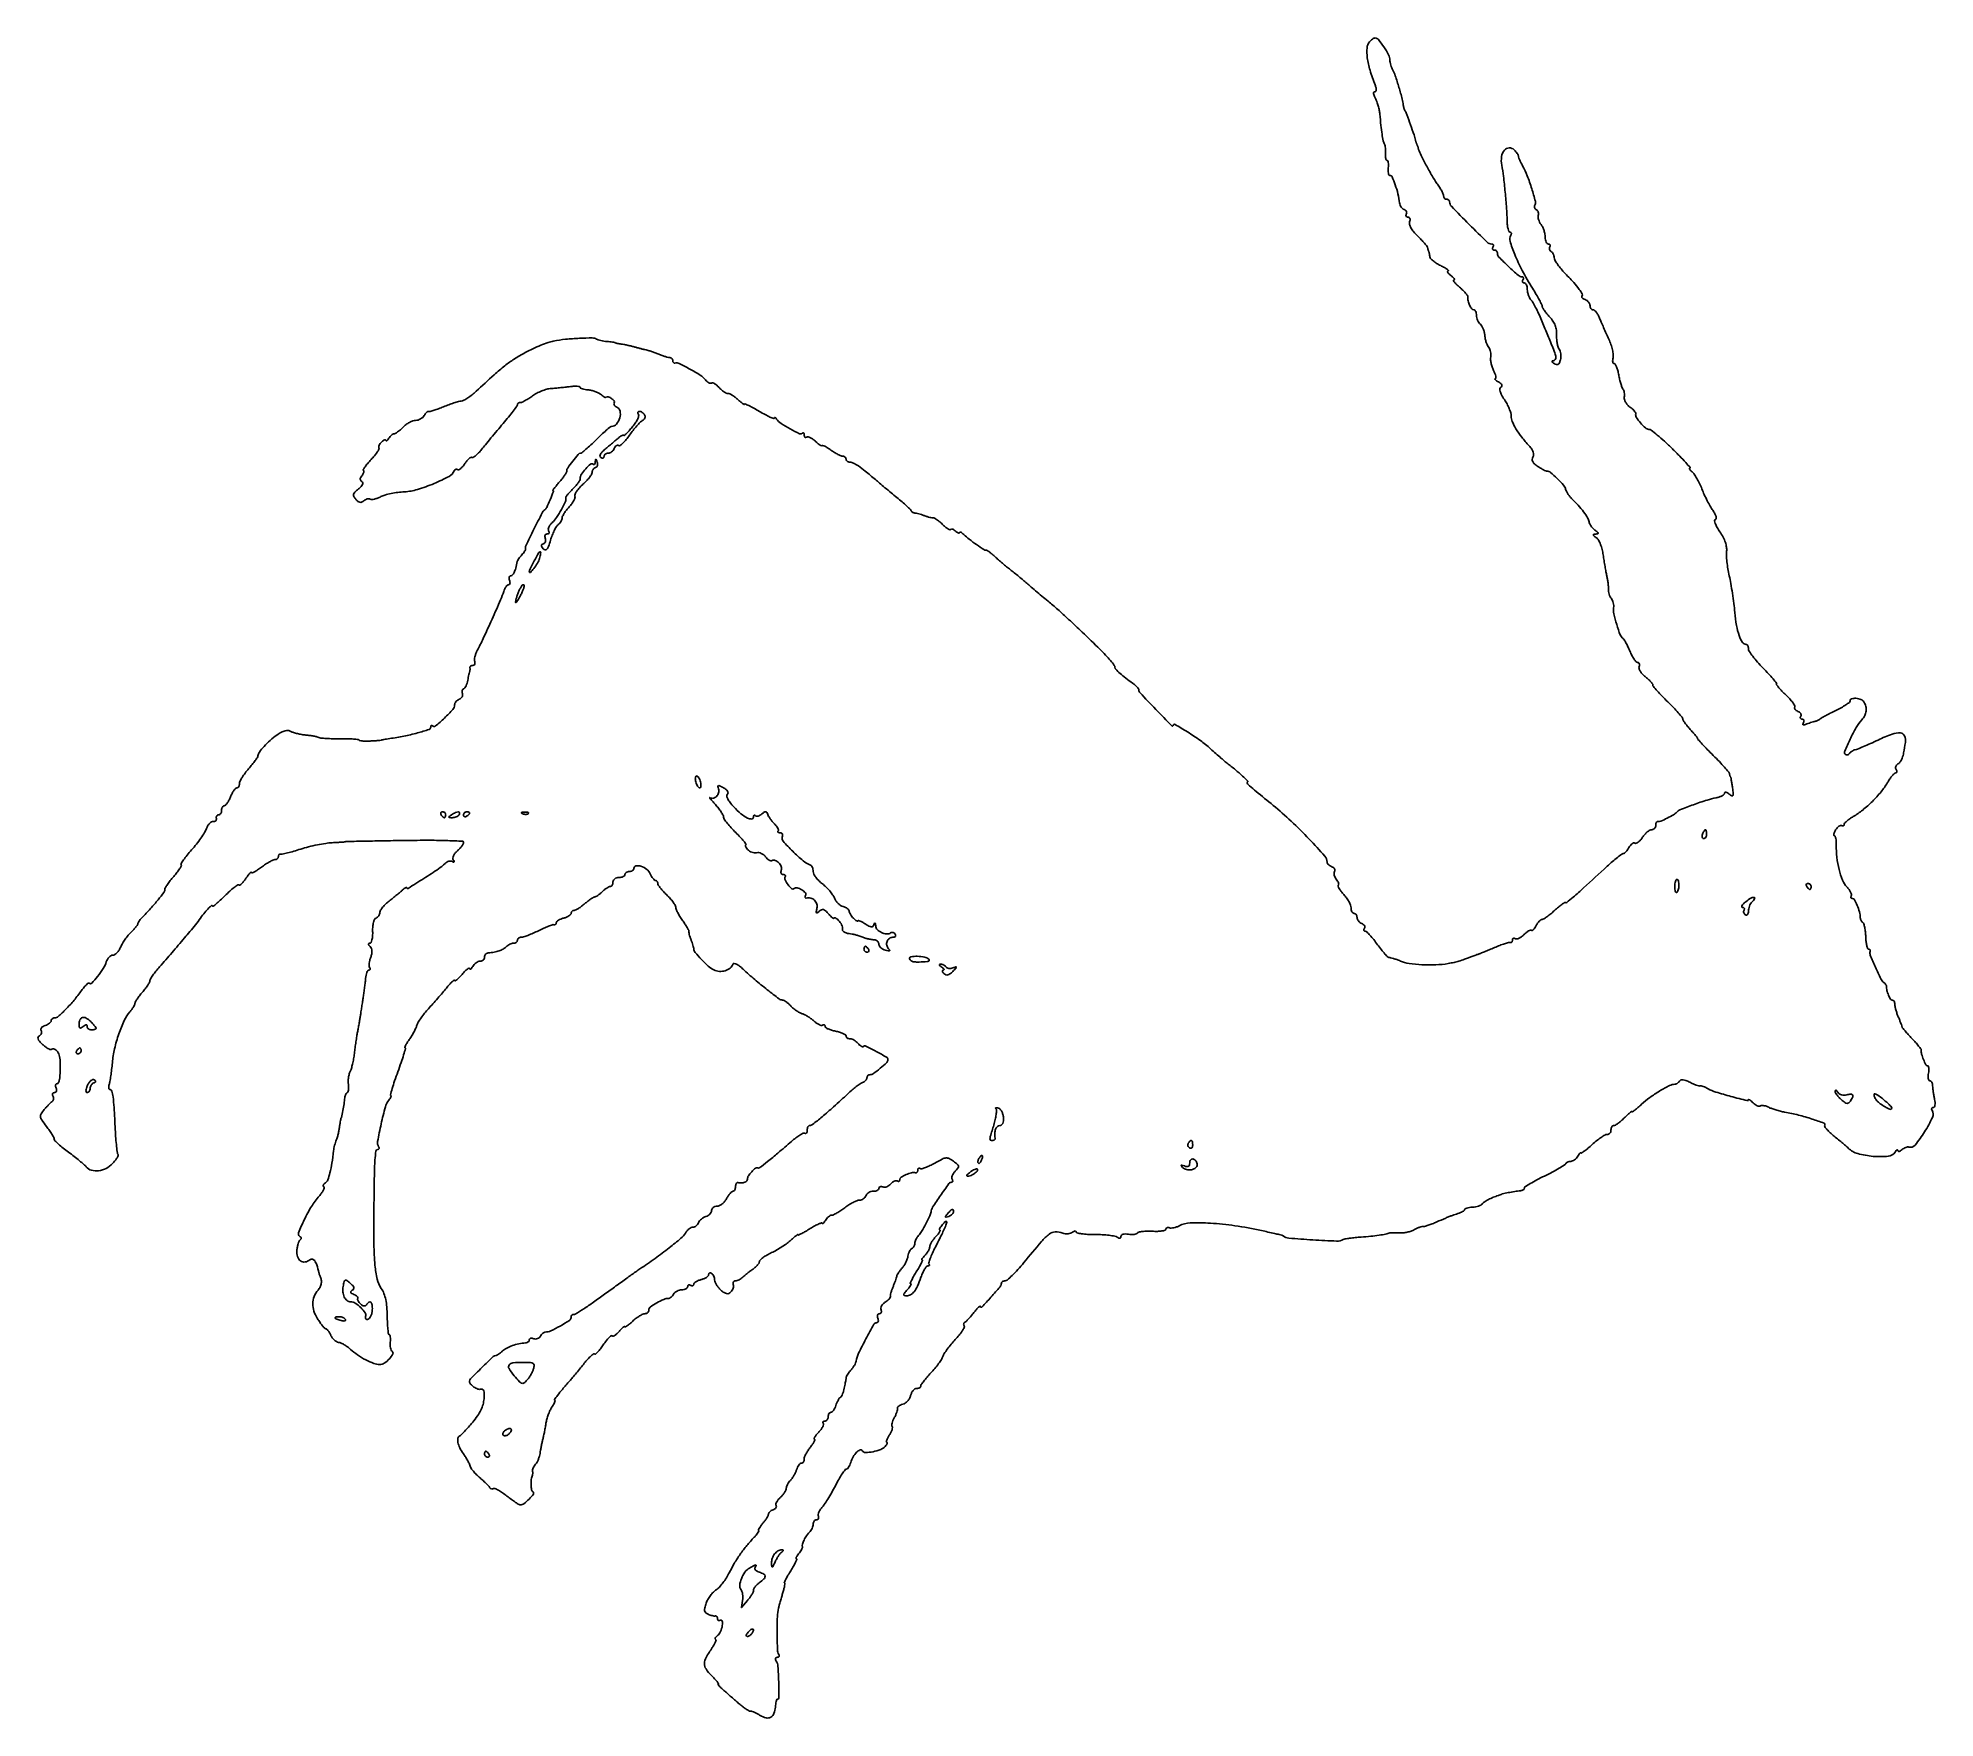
# Model space of a CAD drawing. Extents: x 1 to 635, y 1 to 563.
import ezdxf

# ---------------------------------------------------------------- set-up
doc = ezdxf.new("R2010")
doc.units = 0

msp = doc.modelspace()

# ---------------------------------------------------------------- linework, layer by layer
for points in [[(446.153641, 561.685126, 0.157611), (445.345868, 559.663156, 0.049721), (445.451063, 556.370548, 0.039663), (446.348685, 552.171159, 0.022396), (448.059916, 547.25, -0.027585), (448.38522, 546.282252, -0.08039), (448.461453, 545.583613, -0.161046), (448.299649, 545.167802, -0.223711), (447.943377, 545, 0.268646), (447.634087, 544.820895, 0.156711), (447.541987, 544.389012, 0.073823), (447.721401, 543.680956, 0.027154), (448.17092, 542.75, -0.037447), (448.664017, 541.672768, -0.020018), (449.117006, 540.279688, -0.019821), (449.467748, 538.812922, -0.029124), (449.648551, 537.5, 0.005994), (449.99156, 533.724697, 0.012113), (450.369225, 530.762721, 0.012942), (450.766951, 528.538263, 0.079851), (451.177473, 527.454772, -0.078143), (451.37588, 526.936433, -0.025003), (451.507382, 526.119527, -0.02426), (451.56477, 525.181452, -0.024868), (451.530165, 524.25, 0.029117), (451.505462, 523.387772, 0.04725), (451.596056, 522.660938, 0.062054), (451.775909, 522.156323, 0.283355), (452.029606, 522, -0.304972), (452.279153, 521.832182, -0.05504), (452.440095, 521.265625, -0.04303), (452.505479, 520.458218, -0.026039), (452.450543, 519.5, 0.029873), (452.402979, 518.54195, 0.048861), (452.490349, 517.734375, 0.065435), (452.685356, 517.176181, 0.283232), (452.971425, 517, -0.297061), (453.74522, 516.495775, -0.019143), (454.785371, 513.872406, -0.026058), (455.697061, 510.784574, -0.030495), (456.225954, 507.776082, 0.066721), (456.401402, 507.078196, 0.056218), (456.761494, 506.406103, 0.058477), (457.24223, 505.859087, 0.0919), (457.774222, 505.533145, -0.081417), (458.243727, 505.258758, -0.108721), (458.546625, 504.870763, -0.123856), (458.63563, 504.43123, -0.127411), (458.504365, 504.007063, 0.092798), (458.355968, 503.622763, 0.17125), (458.40731, 503.295825, 0.174365), (458.651082, 503.077422, 0.096625), (459.047972, 503, -0.154168), (459.443042, 502.87522, -0.152285), (459.697102, 502.545622, -0.114189), (459.761063, 502.044903, -0.066615), (459.620407, 501.45318, 0.161826), (459.58164, 500.602443, 0.05906), (460.04965, 499.474542, 0.045715), (460.951553, 498.163751, 0.025687), (462.263418, 496.742501, -0.009768), (463.512226, 495.473112, -0.013249), (464.585973, 494.276162, -0.010177), (465.425975, 493.246583, -0.127415), (465.625, 492.789321, 0.017861), (465.691137, 492.450507, 0.013638), (465.786719, 492.084988, 0.013842), (465.895208, 491.747149, 0.03132), (466, 491.5, -0.049076), (466.104674, 491.226543, -0.013827), (466.213281, 490.782447, -0.013798), (466.308778, 490.271032, -0.014149), (466.375, 489.759394, 0.164776), (466.642296, 489.171979, 0.033443), (467.491406, 488.380503, 0.031961), (468.650844, 487.553607, 0.025216), (470, 486.807425, -0.012259), (471.277009, 486.143745, -0.02948), (472.178125, 485.575324, -0.070916), (472.577485, 485.193239, -0.598422), (472.5, 485.016228, 0.333122), (472.308948, 484.847718, 0.190022), (472.363957, 484.528562, 0.068563), (472.762714, 484.038626, 0.025798), (473.44113, 483.468197, -0.021834), (474.124382, 482.902879, -0.059662), (474.535596, 482.430924, -0.184538), (474.604107, 482.141678, -0.375577), (474.44113, 481.998779, 0.528802), (474.309016, 481.804274, 0.070704), (474.603676, 481.286484, 0.034953), (475.29949, 480.506487, 0.015555), (476.316064, 479.575662, -0.01656), (477.39065, 478.587738, -0.022426), (478.289016, 477.622302, -0.020299), (478.948245, 476.779858, -0.173906), (479.078023, 476.326884, 0.074582), (479.190439, 474.984527, 0.049668), (479.694045, 473.522333, 0.050677), (480.387979, 472.34397, 0.238714), (481.067388, 472, -0.192119), (481.423557, 471.857901, -0.087863), (481.726045, 471.448468, -0.067693), (481.931291, 470.841017, -0.047701), (482, 470.122445, 0.058835), (482.094066, 469.325809, 0.043769), (482.375027, 468.485177, 0.044593), (482.787736, 467.728212, 0.072573), (483.276687, 467.185333, -0.087834), (483.782834, 466.587883, -0.037223), (484.244275, 465.640437, -0.035357), (484.597717, 464.529901, -0.038736), (484.777808, 463.414001, 0.03117), (484.943252, 462.280182, 0.026821), (485.253992, 461.116032, 0.027724), (485.652388, 460.088583, 0.066946), (486.083696, 459.399152, -0.07288), (486.467984, 458.768438, -0.046848), (486.728214, 457.950682, -0.046208), (486.834795, 457.082214, -0.063042), (486.75916, 456.298039, 0.075942), (486.696871, 455.415722, 0.030849), (486.868725, 454.220362, 0.029643), (487.215827, 452.934922, 0.033282), (487.702264, 451.75, -0.021955), (488.164512, 450.692772, -0.041247), (488.427207, 449.79888, -0.06018), (488.479324, 449.173671, -0.392058), (488.27568, 448.969591, 0.43419), (488.172673, 448.85032, 0.168649), (488.277162, 448.628978, 0.049491), (488.702397, 448.273209, 0.017869), (489.369977, 447.852758, -0.037155), (490.116025, 447.34171, -0.121848), (490.476577, 446.870785, -0.218387), (490.468568, 446.451501, -0.142988), (490.13967, 446.086321, 0.230964), (489.809853, 445.564038, 0.097923), (489.882805, 444.71723, 0.056233), (490.377184, 443.526425, 0.020132), (491.333378, 441.953154, -0.024669), (492.208745, 440.482993, -0.024066), (492.942962, 438.921786, -0.024789), (493.452193, 437.490895, -0.07769), (493.591463, 436.482715, 0.10553), (493.947682, 434.654972, 0.034579), (495.201552, 432.198095, 0.030279), (497.117339, 429.407167, 0.020891), (499.598883, 426.484051, -0.035409), (500.472223, 425.392654, -0.070463), (500.966011, 424.404424, -0.092972), (501.089029, 423.513935, -0.116035), (500.859619, 422.713637, 0.114304), (500.634067, 421.936822, 0.134486), (500.795116, 421.190034, 0.09332), (501.390992, 420.431492, 0.03471), (502.475553, 419.607975, 0.011039), (503.462184, 418.992204, 0.01418), (504.39699, 418.472343, 0.012013), (505.193422, 418.082557, 0.108199), (505.570461, 418, -0.176491), (506.745745, 417.571807, -0.017396), (509.017919, 415.523797, -0.019659), (511.129286, 413.316281, -0.125252), (511.832124, 411.948343, 0.061835), (512.075864, 411.27839, 0.026035), (512.556625, 410.447418, 0.025274), (513.169265, 409.60202, 0.030025), (513.832124, 408.872655, -0.017135), (516.021079, 406.585354, -0.022497), (517.847809, 404.345606, -0.023646), (519.176391, 402.369504, -0.098577), (519.663422, 401.027395, 0.079758), (519.874114, 400.371385, 0.038052), (520.335459, 399.612133, 0.036471), (520.950192, 398.874832, 0.042907), (521.635317, 398.277395, -0.014314), (522.483844, 397.618851, -0.164638), (522.703522, 397.265185, -0.415793), (522.566225, 397.04552, -0.050548), (521.94113, 396.968197, 0.038686), (521.261689, 396.900438, 0.407167), (521.114169, 396.694118, 0.180928), (521.299889, 396.362558, 0.012926), (522.137719, 395.690056, -0.104601), (522.810062, 394.91073, -0.032077), (523.474703, 393.496221, -0.03054), (524.033737, 391.775131, -0.02915), (524.389376, 389.971859, 0.004719), (524.667838, 388.076493, 0.004001), (524.996945, 386.079234, 0.004035), (525.326044, 384.264328, 0.011291), (525.59557, 383, -0.016107), (525.819004, 381.900043, -0.011601), (526.000008, 380.660413, -0.011737), (526.117207, 379.472182, -0.024744), (526.140701, 378.546086, 0.04617), (526.197961, 377.707327, 0.034342), (526.408858, 376.802925, 0.035081), (526.729718, 375.970458, 0.063762), (527.119748, 375.355712, -0.070196), (527.49308, 374.750279, -0.042385), (527.764823, 373.950884, -0.041618), (527.903028, 373.093249, -0.056392), (527.874743, 372.309626, 0.09353), (527.951935, 370.2669, 0.018235), (528.905998, 366.691348, 0.01517), (530.097507, 363.184853, 0.156348), (531.032522, 362, -0.108574), (531.403926, 361.610772, -0.012222), (532.015702, 360.545313, -0.014363), (532.684368, 359.2226, -0.011201), (533.336583, 357.75, 0.021655), (534.008976, 356.313688, 0.030427), (534.738816, 355.101562, 0.030796), (535.429798, 354.219252, 0.214408), (535.917589, 354, -0.157813), (536.262084, 353.888491, -0.151973), (536.482198, 353.594741, -0.112392), (536.534946, 353.148226, -0.065129), (536.407827, 352.620396, 0.168733), (536.386242, 351.948005, 0.059348), (536.786167, 351.054346, 0.050667), (537.498283, 350.099075, 0.040633), (538.439212, 349.226476, -0.017121), (539.419914, 348.399176, -0.022828), (540.247768, 347.579163, -0.02103), (540.85987, 346.856061, -0.166617), (541, 346.447217, 0.177022), (541.173012, 345.973855, 0.006229), (542.46875, 344.476332, 0.010879), (544.084063, 342.733691, 0.007321), (546, 340.811995, -0.007891), (547.915844, 338.886008, -0.011621), (549.53125, 337.130064, -0.007036), (550.817564, 335.622661, -0.174838), (551, 335.11688, 0.139004), (551.131781, 334.652018, 0.016192), (551.734375, 333.741937, 0.018447), (552.542602, 332.687825, 0.014099), (553.5, 331.594501, -0.006907), (554.45795, 330.531782, -0.010218), (555.265625, 329.571608, -0.005793), (555.914133, 328.748538, -0.16542), (556, 328.496097, 0.187541), (556.103141, 328.230785, 0.001773), (557.542187, 326.670803, 0.00562), (559.237603, 324.886576, 0.00357), (561.25, 322.845238, -0.005967), (563.270678, 320.775748, -0.008738), (564.994531, 318.903125, -0.004889), (566.396424, 317.294394, -0.138774), (566.625, 316.797619, 0.019545), (566.688777, 316.473929, 0.0204), (566.776911, 316.160863, 0.02058), (566.874862, 315.897737, 0.079277), (566.966612, 315.75, -0.128558), (567.068231, 315.543991, -0.0036), (567.262122, 314.564056, -0.007144), (567.466794, 313.398641, -0.004822), (567.668423, 312.063808, -0.007798), (567.921232, 310.046649, -0.146827), (567.806686, 309.425939, -0.433463), (567.44419, 309.322211, -0.038367), (566.576811, 309.936253, 0.036451), (565.970874, 310.368703, 0.090033), (565.463188, 310.5641, 0.196241), (565.140818, 310.498841, 0.250953), (565, 310.235944, -0.21289), (564.810961, 309.812083, -0.056182), (564.192188, 309.370785, -0.046786), (563.302977, 308.980315, -0.033405), (562.25, 308.707539, 0.030758), (559.160312, 307.924562, 0.009599), (554.632459, 306.379301, 0.005127), (550.079046, 304.674034, 0.127614), (549, 303.899704, -0.086268), (547.965473, 303.020895, -0.017522), (545.842208, 301.869093, -0.013465), (543.642166, 300.846565, -0.172734), (542.75, 300.787548, 0.210194), (542.464965, 300.747869, 0.123286), (542.220312, 300.496967, 0.083229), (542.054758, 300.058966, 0.048865), (542, 299.5, -0.091183), (541.894693, 298.927356, -0.095748), (541.593159, 298.440625, -0.099558), (541.143421, 298.114927, -0.107491), (540.61501, 298, 0.131564), (539.968563, 297.826906, 0.042668), (539.149546, 297.256265, 0.039123), (538.308092, 296.437021, 0.035146), (537.571078, 295.468135, -0.033379), (536.869611, 294.539192, -0.0505), (536.133344, 293.844467, -0.064663), (535.471092, 293.459715, -0.242265), (535.006241, 293.496143, 0.210545), (534.577938, 293.555865, 0.08995), (534.04763, 293.295826, 0.06673), (533.49696, 292.763372, 0.044418), (533.01499, 292.028008, -0.029174), (532.539302, 291.251668, -0.036538), (532.00767, 290.595727, -0.039717), (531.497206, 290.132189, -0.165966), (531.109935, 290, 0.159594), (530.605256, 289.834703, 0.00769), (529.175758, 288.751563, 0.011907), (527.503763, 287.378314, 0.008243), (525.676569, 285.75, -0.000706), (517.836817, 278.54866, -0.006246), (514.331662, 275.417668, -0.005753), (512.174825, 273.582185, -0.387567), (511.730745, 273.602588, 0.357252), (511.472663, 273.628263, 0.010972), (510.531745, 272.972, 0.016962), (509.404541, 272.088305, 0.010335), (508.131773, 270.973175, -0.012794), (506.819136, 269.834478, -0.017065), (505.567496, 268.87337, -0.014353), (504.491776, 268.149972, -0.141766), (503.973466, 268, 0.159735), (503.551067, 267.861523, 0.042018), (503.007768, 267.387341, 0.038267), (502.447828, 266.712679, 0.031222), (501.954163, 265.914354, -0.027343), (501.49006, 265.150661, -0.04895), (501.01829, 264.58892, -0.071833), (500.609149, 264.289988, -0.32944), (500.335646, 264.33102, 0.292145), (500.017226, 264.401199, 0.045564), (499.407153, 264.112044, 0.03867), (498.66506, 263.592306, 0.024286), (497.880192, 262.880192, -0.037589), (497.061734, 262.176339, -0.049907), (496.217751, 261.675712, -0.059676), (495.47093, 261.431169, -0.189937), (494.963525, 261.522542, 0.086666), (494.595554, 261.669803, 0.165529), (494.283036, 261.632022, 0.179234), (494.074854, 261.41634, 0.103619), (494, 261.059017, -0.071937), (493.943935, 260.67135, -0.11247), (493.779688, 260.378576, -0.140785), (493.535225, 260.226731, -0.144325), (493.25, 260.229751, 0.142801), (492.755783, 260.236461, 0.009762), (491.398438, 259.831957, 0.013322), (489.778401, 259.266539, 0.009579), (488, 258.552927, -0.000916), (486.2396, 257.810875, -0.00131), (484.675, 257.159543, -0.000706), (483.34878, 256.613709, -0.020042), (483, 256.486809, 0.009056), (482.707339, 256.387551, 0.001409), (482.132812, 256.17919, 0.001569), (481.456665, 255.92941, 0.001365), (480.75, 255.663633, -0.004269), (477.962658, 254.633754, -0.014173), (476.105892, 254.024526, -0.018023), (474.465471, 253.60101, -0.010954), (472.5, 253.213403, -0.032937), (468.389829, 252.772121, -0.023361), (463.750907, 252.798141, -0.023375), (459.442232, 253.226373, -0.063866), (456.5, 254.051322, 0.011507), (455.299993, 254.527713, 0.014814), (454.175664, 254.906892, 0.012613), (453.228863, 255.169356, 0.112768), (452.800134, 255.178193, -0.253702), (452.393527, 255.300834, -0.011558), (451.360081, 256.392915, -0.016915), (450.165158, 257.809058, -0.011063), (448.880615, 259.516711, 0.012199), (447.582461, 261.23432, 0.017574), (446.345444, 262.683034, 0.01342), (445.267602, 263.797439, 0.196273), (444.771463, 264, -0.13986), (444.484404, 264.081898, -0.191207), (444.326086, 264.295825, -0.138344), (444.331194, 264.621464, -0.065831), (444.504365, 265.007063, 0.148943), (444.617935, 265.437686, 0.123594), (444.484691, 265.894529, 0.099723), (444.114498, 266.309425, 0.069381), (443.563382, 266.614052, -0.071345), (442.965703, 266.947472, -0.06366), (442.459243, 267.446946, -0.066843), (442.116502, 268.02963, -0.099885), (442, 268.606989, 0.070083), (441.925009, 269.139376, 0.085896), (441.70625, 269.590803, 0.100138), (441.381338, 269.892621, 0.138107), (441, 270, -0.17933), (440.618339, 270.141435, -0.091849), (440.29375, 270.544606, -0.071864), (440.07393, 271.144621, -0.05197), (440, 271.853977, 0.091291), (439.836073, 272.744326, 0.032686), (439.296453, 273.922488, 0.031126), (438.521524, 275.16657, 0.032035), (437.604948, 276.292259, -0.020302), (436.72589, 277.321604, -0.032381), (436.071349, 278.275329, -0.034391), (435.677247, 279.055069, -0.305129), (435.747449, 279.414115, 0.214853), (435.865699, 279.726259, 0.067299), (435.766197, 280.228618, 0.053436), (435.487437, 280.825841, 0.03733), (435.056411, 281.432029, -0.056777), (434.634923, 282.076351, -0.060308), (434.379501, 282.786227, -0.067595), (434.319478, 283.451843, -0.12782), (434.477292, 283.963258, 0.142336), (434.601463, 284.410525, 0.124042), (434.476738, 284.881662, 0.102468), (434.112163, 285.305954, 0.072709), (433.563382, 285.614052, -0.046818), (432.965305, 285.91035, -0.052974), (432.459243, 286.302615, -0.060356), (432.112767, 286.726727, -0.142049), (432, 287.115647, 0.183604), (431.217877, 289.173767, 0.008206), (425.986006, 294.872211, 0.014358), (419.969579, 300.859044, 0.01708), (413.948269, 306.140813, -0.001001), (408.244958, 310.827944, -0.011789), (406.074042, 312.707107, -0.03955), (405.184044, 313.653541, -0.615238), (405.326725, 313.966731, 0.652612), (405.448825, 314.277692, 0.011033), (403.687422, 315.973646, 0.014356), (401.315207, 318.036239, 0.009704), (398.5, 320.255517, -0.01609), (397.886669, 320.751847, -0.001631), (396.471875, 321.982212, -0.002041), (394.796353, 323.461068, -0.001625), (393, 325.070155, 0.027194), (389.572325, 327.838227, 0.016782), (385.269362, 330.728037, 0.008818), (381.104512, 333.22573, 0.539641), (380.454468, 332.897864, -0.631792), (380.046192, 332.758059, -0.001669), (374.696532, 338.270263, -0.001816), (369.381753, 343.82346, -0.192276), (369, 344.779479, 0.158925), (368.872206, 345.171382, 0.029747), (368.385102, 345.761685, 0.029183), (367.708175, 346.409033, 0.023064), (366.906729, 347.029241, -0.011785), (364.580127, 348.747244, -0.018815), (362.68566, 350.334024, -0.015744), (361.274714, 351.692229, -0.195681), (361, 352.367295, 0.165052), (360.780476, 353.014192, 0.010062), (359.487541, 354.631382, 0.014588), (357.863854, 356.468778, 0.011738), (356.016265, 358.35, 0.00178), (350.032805, 364.121682, 0.004138), (345.497131, 368.394351, 0.005418), (341.820592, 371.727404, 0.008531), (338.585317, 374.5, -0.001259), (336.542783, 376.199542, -0.00108), (334.40116, 377.998556, -0.001087), (332.462926, 379.6411, -0.003121), (331.12668, 380.792956, 0.004761), (329.915131, 381.830413, 0.002724), (328.434107, 383.060675, 0.002721), (326.931015, 384.281852, 0.004519), (325.649005, 385.292956, -0.006861), (324.400703, 386.286997, -0.004643), (323.004219, 387.452533, -0.004678), (321.675478, 388.604222, -0.009306), (320.649005, 389.545455, 0.014047), (319.781882, 390.325565, 0.01905), (318.953957, 390.976705, 0.01625), (318.242176, 391.459331, 0.160997), (317.896381, 391.545455, -0.166569), (317.113415, 391.749509, -0.006885), (314.684894, 393.406764, -0.012959), (312.25127, 395.213081, -0.023999), (310.389192, 396.821429, 0.024804), (309.855175, 397.281181, 0.059296), (309.408075, 397.550862, 0.141448), (309.124372, 397.591789, 0.374416), (309, 397.448984, -0.367029), (308.869644, 397.295323, -0.129665), (308.559375, 397.324622, -0.059248), (308.076326, 397.570237, -0.025998), (307.5, 398, 0.029978), (306.923598, 398.422729, 0.070752), (306.440625, 398.645155, 0.159271), (306.133531, 398.637299, 0.317389), (306, 398.448131, -0.520172), (305.813831, 398.317601, -0.053768), (305.241959, 398.597562, -0.032438), (304.410542, 399.200632, -0.01545), (303.419436, 400.075686, 0.014542), (302.382179, 400.994844, 0.020343), (301.400266, 401.749612, 0.017207), (300.560921, 402.299826, 0.186605), (300.169436, 402.369801, -0.09511), (299.777682, 402.368844, -0.014749), (299.016586, 402.536406, -0.015984), (298.120349, 402.792341, -0.013299), (297.1849, 403.119801, 0.011037), (296.236114, 403.456754, 0.012016), (295.299713, 403.741441, 0.011545), (294.488411, 403.946896, 0.056294), (294.018234, 404, -0.07927), (293.667776, 404.055913, -0.062051), (293.318898, 404.220312, -0.062621), (293.024228, 404.463209, -0.084729), (292.833333, 404.75, 0.097525), (292.520514, 405.195049, 0.005416), (291.276042, 406.361079, 0.008197), (289.748095, 407.716518, 0.005896), (288, 409.181333, -0.001228), (286.079109, 410.760653, -0.000998), (284.028007, 412.462384, -0.001008), (282.144317, 414.038015, -0.002626), (280.797471, 415.181333, 0.006064), (277.403949, 418.022125, 0.021155), (275.117561, 419.733477, 0.03166), (273.462702, 420.718567, 0.118966), (272.296609, 421, -0.075555), (271.801221, 421.075288, -0.089062), (271.380879, 421.29375, -0.100719), (271.099883, 421.618641, -0.128784), (271, 422, 0.108766), (270.916016, 422.381512, 0.099739), (270.678159, 422.70625, 0.095386), (270.322662, 422.924012, 0.090094), (269.90437, 423, -0.101278), (269.306887, 423.122279, -0.018361), (268.277423, 423.607503, -0.01911), (267.096665, 424.276349, -0.016294), (265.90437, 425.068094, 0.013063), (264.789666, 425.81874, 0.025116), (263.853159, 426.350365, 0.029379), (263.167261, 426.646314, 0.52042), (263, 426.529139, -0.536418), (262.853529, 426.431897, -0.044375), (262.368013, 426.689196, -0.029287), (261.674733, 427.199544, -0.014225), (260.848556, 427.926464, 0.030726), (259.962636, 428.655552, 0.042244), (259.079836, 429.188001, 0.048745), (258.319019, 429.47513, 0.207146), (257.848556, 429.406403, -0.125249), (257.525964, 429.305065, -0.188643), (257.249263, 429.396064, -0.148626), (257.062802, 429.67754, -0.072622), (257, 430.10765, 0.053451), (256.954393, 430.533053, 0.160841), (256.80806, 430.781349, 0.257918), (256.59456, 430.827851, 0.124392), (256.346588, 430.679921, -0.318874), (255.387801, 430.517277, -0.014442), (252.257607, 432.139771, -0.021532), (249.254963, 433.981321, -0.092338), (247.765313, 435.447214, 0.030888), (247.480882, 435.805463, 0.106629), (247.241942, 435.978053, 0.308649), (247.089423, 435.949408, 0.193682), (247.015313, 435.775947, -0.515991), (246.787427, 435.621066, -0.015405), (245.535748, 436.130591, -0.01861), (243.919373, 436.920603, -0.010232), (242, 438, 0.007151), (240.081951, 439.09426, 0.012736), (238.46875, 439.931404, 0.007457), (237.165673, 440.542158, 0.544415), (237, 440.435098, -0.56683), (236.869782, 440.357138, -0.029252), (236.35711, 440.671729, -0.023485), (235.651661, 441.214534, -0.011809), (234.811439, 441.961045, 0.024004), (233.88867, 442.741482, 0.02666), (232.92606, 443.401057, 0.027384), (232.053783, 443.869302, 0.109916), (231.466426, 444, -0.114744), (230.901587, 444.131354, -0.033532), (230.124271, 444.580573, -0.03177), (229.291081, 445.220008, -0.029292), (228.521341, 445.976419, 0.030779), (227.781338, 446.699298, 0.043977), (227.03691, 447.235551, 0.05214), (226.390055, 447.533916, 0.22403), (225.97966, 447.487429, -0.194579), (225.597249, 447.422093, -0.069159), (225.067001, 447.617595, -0.055822), (224.481812, 448.020408, -0.040943), (223.930204, 448.584098, 0.077754), (222.216564, 450.095818, 0.015854), (218.72825, 452.167774, 0.011134), (215.092523, 454.069838, 0.182746), (213.75, 454.202144, -0.136205), (213.464595, 454.204278, -0.135339), (213.220313, 454.35313, -0.112859), (213.056384, 454.633088, -0.076387), (213, 455, 0.092371), (212.928869, 455.381743, 0.096126), (212.725373, 455.70625, 0.099347), (212.421804, 455.923422, 0.106131), (212.0651, 456, -0.063425), (211.537498, 456.067196, -0.011274), (210.577891, 456.338887, -0.012033), (209.461424, 456.711993, -0.010589), (208.3151, 457.153656, 0.008146), (207.131613, 457.616291, 0.007552), (205.903588, 458.052415, 0.007558), (204.799318, 458.407397, 0.025021), (204.058817, 458.593232, -0.009769), (203.331956, 458.752255, -0.003384), (202.289329, 459.009275, -0.00336), (201.144147, 459.308016, -0.003901), (200.058817, 459.608043, 0.008952), (198.951011, 459.90227, 0.00698), (197.73759, 460.183491, 0.007065), (196.599526, 460.413772, 0.017013), (195.75, 460.543467, -0.011761), (195.061524, 460.641189, -0.015578), (194.440625, 460.764256, -0.012916), (193.935411, 460.894689, -0.129959), (193.75, 461.005064, 0.154543), (193.548261, 461.112349, 0.008654), (192.839063, 461.230291, 0.012657), (191.975943, 461.33627, 0.008886), (191, 461.41362, -0.019369), (189.969532, 461.517066, -0.018847), (188.940625, 461.700552, -0.019136), (188.050185, 461.930226, -0.063939), (187.5, 462.17487, 0.138384), (186.035549, 462.581878, 0.009941), (181.781339, 462.480531, 0.014873), (177.159132, 462.140444, 0.020366), (173.030621, 461.542152, 0.038354), (171.298932, 461.079052, 0.012788), (168.844903, 460.145375, 0.012643), (166.169672, 458.968572, 0.014082), (163.653261, 457.697088, 0.016951), (159.883769, 455.488889, 0.026007), (156.795442, 453.303541, 0.017532), (153.196292, 450.254245, 0.003818), (147.220496, 444.736351, -0.021106), (145.838673, 443.546204, -0.022982), (144.39895, 442.512166, -0.02324), (143.094172, 441.746932, -0.095393), (142.220496, 441.482652, 0.042713), (141.293122, 441.305353, 0.009839), (139.767959, 440.843648, 0.010095), (138.026416, 440.239681, 0.009705), (136.287449, 439.558349, -0.008881), (134.622986, 438.90304, -0.012313), (133.107429, 438.379375, -0.008889), (131.836091, 437.999601, -0.13311), (131.377344, 437.996004, 0.191122), (131.047367, 437.955926, 0.056696), (130.62338, 437.658441, 0.047882), (130.181984, 437.184643, 0.036044), (129.790204, 436.5896, -0.081521), (129.305528, 435.981447, -0.056294), (128.589032, 435.466945, -0.055489), (127.762321, 435.117977, -0.072266), (126.95031, 435, 0.086444), (126.043162, 434.841984, 0.036732), (124.911966, 434.339063, 0.034939), (123.754907, 433.611019, 0.0385), (122.75, 432.75, -0.01615), (121.83088, 431.888411, -0.020777), (120.929911, 431.160937, -0.0191), (120.144669, 430.624285, -0.141258), (119.713525, 430.5, 0.136387), (119.346207, 430.397906, 0.042719), (118.87954, 430.059375, 0.039084), (118.399704, 429.574036, 0.034476), (117.978838, 429, -0.022641), (117.612251, 428.474367, -0.07039), (117.304665, 428.172519, -0.254326), (117.116232, 428.146475, -0.306778), (117.015313, 428.289427, 0.315435), (116.88362, 428.469855, 0.169051), (116.594705, 428.46819, 0.071924), (116.14226, 428.230165, 0.029553), (115.60496, 427.789427, 0.040862), (115.103014, 427.243049, 0.053799), (114.747288, 426.667849, 0.065108), (114.577721, 426.149826, 0.184627), (114.644216, 425.781975, -0.265458), (114.655412, 425.334739, -0.023915), (114.055521, 424.337904, -0.026091), (113.166813, 423.148575, -0.017208), (112.030287, 421.874277, 0.015066), (110.897837, 420.615445, 0.024541), (110.02444, 419.474609, 0.021584), (109.434949, 418.536781, 0.337895), (109.482356, 418.184311, -0.201199), (109.598127, 417.901301, -0.072569), (109.530222, 417.462916, -0.057495), (109.304075, 416.947434, -0.041132), (108.942766, 416.431037, 0.0489), (108.532539, 415.82493, 0.128967), (108.408529, 415.319845, 0.161506), (108.558389, 414.890753, 0.090488), (108.972937, 414.516726, -0.219581), (109.243268, 414.108509, -0.149595), (109.161887, 413.548724, -0.081019), (108.677626, 412.845484, -0.031363), (107.803928, 412.042314, 0.023969), (106.620569, 410.986311, 0.136191), (106.202598, 410.262303, 0.185855), (106.284762, 409.54893, 0.052683), (106.915111, 408.602284, 0.043692), (107.631627, 407.878067, 0.127753), (108.259473, 407.575336, 0.152054), (108.886281, 407.642434, 0.071192), (109.588874, 408.073759, -0.052374), (110.159369, 408.454147, -0.057931), (110.777849, 408.692388, -0.065872), (111.349505, 408.761551, -0.136443), (111.777895, 408.637268, 0.162207), (112.281776, 408.518245, 0.036167), (113.166552, 408.662803, 0.033946), (114.213187, 408.989, 0.027155), (115.289845, 409.475349, -0.050634), (116.667319, 410.021376, -0.018412), (118.710442, 410.520051, -0.018038), (121.001833, 410.90514, -0.020531), (123.218145, 411.103752, 0.061518), (127.560154, 411.854456, 0.026304), (133.110023, 413.859449, 0.021138), (138.2089, 416.26952, 0.18436), (139.83541, 418.115204, -0.10062), (140.025258, 418.419164, -0.119298), (140.308823, 418.602709, -0.12025), (140.643116, 418.635451, -0.10333), (140.976026, 418.514817, 0.25918), (141.39866, 418.495203, 0.057146), (142.030364, 418.904569, 0.045741), (142.742603, 419.609973, 0.029699), (143.434548, 420.540452, -0.027242), (144.12172, 421.474052, -0.042424), (144.819489, 422.188227, -0.051655), (145.432848, 422.616006, -0.271211), (145.827562, 422.606572, 0.285993), (146.257417, 422.608095, 0.03305), (147.07447, 423.199741, 0.031786), (148.034898, 424.10595, 0.020432), (149.03363, 425.267837, -0.004488), (150.301087, 426.841147, -0.001531), (152.168206, 429.102554, -0.001521), (154.2451, 431.586989, -0.001754), (156.241114, 433.94313, 0.006126), (158.058487, 436.12683, 0.009083), (159.592136, 438.087982, 0.004897), (160.832093, 439.768343, 0.154737), (160.991114, 440.25, -0.136909), (161.074597, 440.536036, -0.098862), (161.303034, 440.779688, -0.085187), (161.642172, 440.943746, -0.070265), (162.040493, 441, 0.108778), (162.617486, 441.127032, 0.017227), (163.658847, 441.653205, 0.018411), (164.860853, 442.372295, 0.015175), (166.088669, 443.223677, -0.038517), (167.474222, 444.09166, -0.026819), (169.153381, 444.859773, -0.027159), (170.854531, 445.425581, -0.049322), (172.298176, 445.670756, 0.004754), (173.759013, 445.786651, 0.002747), (175.514152, 445.952423, 0.002745), (177.273758, 446.138135, 0.004601), (178.75, 446.315907, -0.018565), (179.996061, 446.430771, -0.031293), (181.045313, 446.422617, -0.033732), (181.813633, 446.316088, -0.355308), (182, 446.086935, 0.280652), (182.161916, 445.821192, 0.039777), (182.778111, 445.562966, 0.035721), (183.63387, 445.348178, 0.022986), (184.648887, 445.216987, -0.036159), (185.77339, 445.041439, -0.028156), (186.961701, 444.695299, -0.028878), (188.037165, 444.243789, -0.059445), (188.802582, 443.748879, 0.018483), (189.403523, 443.286552, 0.027552), (189.963996, 442.93226, 0.026198), (190.430564, 442.703282, 0.252499), (190.643197, 442.722644, -0.224252), (191.435169, 442.837694, -0.071392), (192.542007, 442.31731, -0.0781), (193.390221, 441.546056, -0.317732), (193.430874, 440.888152, 0.148492), (193.32879, 440.502458, 0.123634), (193.447327, 440.093477, 0.099909), (193.777725, 439.722259, 0.069599), (194.269951, 439.449904, -0.255321), (195.369561, 438.156075, -0.117739), (195.301346, 435.877621, -0.110323), (194.194822, 433.773223, -0.220197), (192.524202, 433, 0.175587), (192.133154, 432.858306, 0.004924), (190.746433, 431.678125, 0.009507), (189.134996, 430.224458, 0.006323), (187.340972, 428.5, -0.00665), (185.54465, 426.775592, -0.009946), (183.926055, 425.321875, -0.00536), (182.534661, 424.147129, -0.174348), (182.125548, 424, 0.22153), (181.320344, 423.624834, 0.011826), (179.510136, 421.363771, 0.014146), (177.838399, 419.037708, 0.149825), (177.5, 417.933741, -0.136652), (177.375731, 417.487542, -0.013972), (176.777152, 416.556109, -0.016619), (175.981673, 415.470488, -0.012526), (175.039241, 414.330121, 0.005311), (174.115262, 413.244375, 0.009542), (173.383891, 412.331348, 0.004825), (172.818202, 411.582008, 0.615787), (172.85954, 411.5, -0.527801), (173.076441, 411.182627, -0.006393), (171.973458, 408.457179, -0.009562), (170.806805, 405.819674, -0.130453), (170.140317, 405.020352, 0.121821), (169.270655, 404.012681, 0.003063), (166.547952, 398.564478, 0.00233), (163.833349, 392.982726, 0.174806), (163.732878, 392, -0.175647), (163.703738, 391.719503, -0.025295), (163.422119, 391.20625, -0.02615), (163.010742, 390.610974, -0.019645), (162.5, 390, 0.01654), (161.96869, 389.37238, 0.01791), (161.494606, 388.727044, 0.017695), (161.129468, 388.14772, 0.078123), (160.983632, 387.772915, -0.012312), (160.430102, 385.508704, -0.042218), (159.913022, 384.086755, -0.073589), (159.377786, 383.269945, -0.214138), (158.77638, 383, 0.179936), (158.447452, 382.877667, 0.148301), (158.246024, 382.559375, 0.102119), (158.213849, 382.074297, 0.057339), (158.361626, 381.5, -0.051648), (158.516447, 380.92543, -0.093714), (158.503411, 380.440625, -0.14285), (158.330802, 380.122814, -0.199971), (158.036003, 380, 0.187785), (157.640968, 379.846214, 0.052135), (157.192444, 379.339063, 0.044932), (156.765902, 378.611323, 0.034198), (156.429867, 377.75, -0.026667), (155.393698, 374.971328, -0.002628), (152.512697, 368.441332, -0.003413), (149.552328, 361.945113, -0.013381), (147.591953, 358, 0.031547), (147.117415, 356.951102, 0.033084), (146.787287, 355.867188, 0.035082), (146.631893, 354.900382, 0.109266), (146.715889, 354.25, -0.07944), (146.806527, 353.77243, -0.125016), (146.716021, 353.367188, -0.148093), (146.459827, 353.098993, -0.12927), (146.083333, 353, 0.068856), (145.678057, 352.943923, 0.096735), (145.353015, 352.779688, 0.119215), (145.158492, 352.535542, 0.149103), (145.118421, 352.25, -0.030259), (145.149635, 351.9262, -0.02375), (145.145441, 351.573438, -0.024306), (145.109812, 351.244761, -0.052881), (145.044111, 351, 0.035192), (144.945942, 350.679877, 0.00367), (144.774453, 349.9125, 0.00454), (144.584952, 348.993907, 0.003621), (144.396771, 348, -0.030772), (144.155477, 347.019937, -0.037498), (143.80695, 346.141959, -0.040953), (143.410264, 345.472176, -0.157028), (143.027258, 345.185392, 0.14518), (142.717305, 344.964325, 0.103636), (142.528362, 344.57946, 0.086731), (142.49049, 344.087329, 0.067649), (142.613648, 343.564435, -0.118473), (142.685107, 343.020217, -0.100629), (142.510179, 342.466263, -0.092439), (142.114386, 341.987498, -0.082493), (141.557471, 341.660427, 0.066476), (140.962007, 341.33577, 0.062227), (140.457507, 340.859891, 0.066548), (140.115748, 340.311599, 0.106522), (140, 339.77446, -0.187275), (139.406654, 338.245866, -0.018442), (136.586966, 335.380734, -0.015472), (133.583281, 332.716552, -0.387871), (132.570799, 332.762535, 0.112181), (132.353751, 332.899209, 0.253122), (132.167672, 332.869697, 0.173472), (132.040167, 332.672577, 0.05772), (132, 332.325796, -0.325118), (131.439102, 331.55437, -0.010442), (127.534965, 330.378438, -0.018143), (122.988593, 329.288037, -0.017047), (118.279842, 328.503862, 0.004679), (117.214001, 328.353347, 0.007714), (116.316579, 328.203843, 0.002393), (115.552982, 328.060714, 0.359575), (115.5, 327.996566, -0.388), (115.445169, 327.936545, -0.001374), (114.398262, 327.844631, -0.005851), (113.187528, 327.755943, -0.003521), (111.749402, 327.677666, -0.012497), (110.311266, 327.645529, -0.020764), (109.100034, 327.699064, -0.016083), (108.160858, 327.810266, -0.369944), (107.997076, 328, 0.385916), (107.81574, 328.19857, 0.006096), (106.160602, 328.33447, 0.012471), (104.143343, 328.424888, 0.007504), (101.747674, 328.436493, -0.007858), (99.282545, 328.450179, -0.010462), (97.044401, 328.544667, -0.007969), (95.188378, 328.691697, -0.097643), (94.509862, 328.893924, 0.062987), (93.926579, 329.112489, 0.012617), (92.83779, 329.341689, 0.013151), (91.548553, 329.544387, 0.011936), (90.208107, 329.686704, -0.020804), (88.817953, 329.859276, -0.018081), (87.379561, 330.152752, -0.018462), (86.096594, 330.513834, -0.049776), (85.229369, 330.891514, 0.101772), (84.283606, 331.191717, 0.088994), (83.247254, 331.115921, 0.064361), (82.033183, 330.63231, 0.026528), (80.531124, 329.689211, 0.027461), (78.267273, 327.900769, 0.027499), (76.214181, 325.875783, 0.026523), (74.652944, 323.961918, 0.138269), (74.182567, 322.698639, -0.127853), (74.016567, 322.223285, -0.009924), (73.237822, 321.109419, -0.013049), (72.234777, 319.806524, -0.009587), (71.058497, 318.413843, 0.019112), (69.887608, 316.972742, 0.022631), (68.898433, 315.523263, 0.022238), (68.184191, 314.243711, 0.116687), (68, 313.465204, -0.05805), (67.934719, 312.904813, -0.077218), (67.741888, 312.430404, -0.095994), (67.456496, 312.112525, -0.16338), (67.12132, 312, 0.208074), (66.70534, 311.819057, 0.033695), (66.135727, 311.11875, 0.032352), (65.540069, 310.148944, 0.023358), (65, 309, -0.023358), (64.459931, 307.851056, -0.032352), (63.864273, 306.88125, -0.033695), (63.29466, 306.180943, -0.208074), (62.87868, 306, 0.166853), (62.543472, 305.884936, 0.095179), (62.258112, 305.559375, 0.076039), (62.065207, 305.07375, 0.056643), (62, 304.5, -0.064853), (61.925306, 303.926543, -0.082425), (61.70625, 303.440625, -0.098894), (61.381354, 303.115568, -0.148195), (61, 303, 0.133456), (60.638866, 302.901861, 0.125576), (60.367188, 302.632812, 0.10725), (60.229849, 302.227545, 0.077768), (60.25, 301.75, -0.102426), (60.24692, 301.293366, -0.148337), (60.052922, 300.942776, -0.145919), (59.693907, 300.755381, -0.098033), (59.228033, 300.757322, 0.183767), (58.668072, 300.664731, 0.06998), (58.036226, 300.167144, 0.057108), (57.433082, 299.373566, 0.043146), (56.956984, 298.386859, -0.047418), (56.310842, 297.076405, -0.013926), (55.079007, 295.199097, -0.013851), (53.568007, 293.153706, -0.01446), (51.966837, 291.224984, 0.010726), (50.472001, 289.451461, 0.017533), (49.291895, 287.879036, 0.011674), (48.423851, 286.569632, 0.350214), (48.465126, 286.201541, -0.330679), (48.517203, 285.849051, -0.019527), (47.936168, 284.85986, -0.023231), (47.083212, 283.656446, -0.014372), (45.97724, 282.321297, 0.01341), (44.837069, 280.950242, 0.01755), (43.874564, 279.635124, 0.015204), (43.155089, 278.503444, 0.13478), (43, 277.938554, -0.163378), (42.686073, 277.00346, -0.009031), (40.754413, 274.544374, -0.01301), (38.258986, 271.640707, -0.008598), (35.25, 268.43108, 0.021994), (34.771498, 267.892458, 0.02557), (34.367187, 267.339389, 0.02584), (34.077758, 266.843656, 0.119764), (34, 266.52368, -0.156431), (33.887077, 266.171574, -0.014719), (33.330383, 265.439474, -0.017736), (32.593561, 264.590909, -0.013037), (31.720454, 263.702251, 0.029214), (30.760078, 262.659361, 0.01837), (29.758315, 261.339099, 0.018431), (28.865384, 259.962693, 0.03188), (28.241893, 258.75, -0.041281), (27.675675, 257.697768, -0.047855), (26.967961, 256.807813, -0.054274), (26.231768, 256.194123, -0.147673), (25.588826, 256, 0.133977), (24.980442, 255.834001, 0.068474), (24.355038, 255.339063, 0.060361), (23.808013, 254.610479, 0.055084), (23.430555, 253.75, -0.065082), (22.4138, 251.552235, -0.027885), (20.5331, 248.912527, -0.020481), (18.543766, 246.624838, -0.422642), (17.720309, 246.613024, 0.365233), (17.404901, 246.639911, 0.034349), (16.755046, 246.110091, 0.031423), (15.97259, 245.279068, 0.018428), (15.13942, 244.195797, -0.019548), (12.621772, 240.937517, -0.019986), (9.875057, 237.910713, -0.015043), (7.329887, 235.473068, -0.18552), (6.09879, 235, 0.083521), (5.67916, 234.929412, 0.092882), (5.32277, 234.726045, 0.100552), (5.084448, 234.423115, 0.117071), (5, 234.067388, -0.170932), (4.858014, 233.664193, -0.057809), (4.408235, 233.220911, -0.049463), (3.756445, 232.808825, -0.039423), (2.985479, 232.495391, 0.055235), (2.261677, 232.174165, 0.089673), (1.751498, 231.738383, 0.125638), (1.530397, 231.262638, 0.186793), (1.613595, 230.8162, -0.11718), (1.764471, 230.361341, -0.100558), (1.707255, 229.85922, -0.092848), (1.449672, 229.38667, -0.08344), (1.030012, 229.018549, 0.151571), (0.612605, 228.539137, 0.192279), (0.591885, 227.957344, 0.095877), (1.03977, 227.202464, 0.023532), (2.053341, 226.164932, 0.022354), (2.962131, 225.391161, 0.032693), (3.831934, 224.802128, 0.034197), (4.564679, 224.437692, 0.241206), (4.94919, 224.468597, -0.238003), (6.045699, 224.563419, -0.150056), (7.067035, 223.739292, -0.093533), (7.789133, 222.066195, -0.057552), (8.016695, 219.926258, -0.00636), (7.939501, 216.378428, -0.032596), (7.743666, 214.419566, -0.068841), (7.408649, 213.34522, -0.290549), (6.864718, 213, 0.226347), (6.607527, 212.877284, 0.133446), (6.467426, 212.559375, 0.08379), (6.475869, 212.074834, 0.04548), (6.638374, 211.5, -0.069008), (6.771857, 210.926317, -0.116977), (6.70238, 210.440625, -0.152575), (6.444764, 210.120613, -0.148627), (6.047972, 210, 0.110428), (5.657876, 209.912782, 0.183045), (5.426325, 209.673408, 0.160031), (5.39405, 209.313072, 0.081564), (5.569098, 208.888197, -0.080294), (5.765314, 208.415335, -0.085656), (5.796439, 207.915515, -0.092735), (5.660719, 207.466685, -0.116457), (5.378115, 207.138197, 0.035553), (4.923628, 206.755737, 0.008158), (4.21495, 206.044868, 0.008393), (3.423617, 205.196716, 0.008097), (2.6515, 204.312418, 0.032601), (1.596789, 202.88514, 0.177967), (1.391669, 201.963442, 0.118857), (1.792786, 200.928878, 0.011282), (3.4015, 198.718027, -0.011307), (4.398889, 197.347177, -0.014709), (5.245774, 196.045946, -0.01234), (5.887044, 194.933351, -0.116537), (6.030921, 194.405609, 0.18894), (6.250624, 193.896791, 0.012124), (7.438988, 192.75489, 0.016378), (8.970721, 191.442415, 0.011379), (10.780921, 190.057846, -0.006961), (12.675722, 188.634924, -0.007699), (14.466754, 187.205926, -0.00722), (15.95745, 185.941963, -0.038824), (16.701645, 185.182846, 0.147598), (18.466889, 184.026685, 0.102554), (20.858208, 183.829242, 0.090462), (23.394147, 184.620504, 0.085268), (25.547242, 186.267523, 0.020787), (26.403119, 187.271164, 0.033097), (27.038399, 188.203022, 0.035612), (27.416853, 188.964969, 0.302557), (27.345456, 189.32121, -0.165633), (27.118921, 189.781783, -0.004696), (26.853036, 191.997387, -0.00908), (26.609293, 194.642664, -0.006063), (26.422045, 197.678688, 0.002423), (26.02097, 205.055339, 0.017631), (25.686686, 208.585143, 0.033516), (25.299262, 210.529425, 0.338926), (24.684792, 211, -0.2448), (24.416502, 211.139728, -0.113874), (24.265376, 211.514063, -0.073214), (24.259287, 212.079369, -0.041345), (24.407873, 212.75, 0.03322), (24.648012, 213.756235, 0.006457), (24.936237, 215.601562, 0.006837), (25.215584, 217.766, 0.006275), (25.44454, 220, -0.034148), (26.192099, 224.696494, -0.026442), (27.618925, 229.677357, -0.026915), (29.425849, 234.127767, -0.067252), (31.326359, 237.068191, 0.019271), (31.967067, 237.877638, 0.022587), (32.508368, 238.69338, 0.02228), (32.898535, 239.41418, 0.113378), (33, 239.855892, -0.133302), (33.129366, 240.332507, -0.014777), (33.734016, 241.297721, -0.017169), (34.541834, 242.42088, -0.013106), (35.498779, 243.594461, 0.015217), (36.457342, 244.780212, 0.018956), (37.270716, 245.940248, 0.01749), (37.872622, 246.947523, 0.120383), (38.021981, 247.5, -0.134139), (38.194253, 248.074974, -0.013689), (38.987102, 249.271586, -0.016322), (40.035612, 250.664706, -0.012323), (41.273203, 252.126677, 0.00367), (45.424572, 256.862049, 0.003408), (49.610877, 261.775892, 0.00294), (53.235028, 266.14094, 0.019139), (54.959076, 268.414601, -0.016235), (56.387401, 270.321158, -0.027552), (57.717294, 271.805644, -0.043625), (58.685268, 272.617635, -0.606791), (59, 272.453782, 0.618761), (59.181517, 272.363262, 0.012329), (60.216759, 273.18388, 0.014803), (61.552466, 274.366121, 0.007818), (63.142157, 275.906863, -0.012072), (64.768573, 277.456585, -0.019899), (66.223997, 278.675819, -0.014807), (67.431782, 279.552582, -0.360418), (67.816882, 279.516451, 0.355563), (68.137319, 279.483603, 0.044238), (68.727247, 279.950505, 0.036389), (69.432497, 280.722688, 0.021108), (70.168136, 281.741941, -0.012661), (70.86775, 282.746607, -0.029243), (71.454518, 283.454558, -0.061996), (71.843654, 283.77995, -0.591018), (71.993411, 283.699109, 0.512632), (72.205749, 283.549063, 0.037276), (72.980479, 283.882804, 0.028233), (74.060138, 284.526653, 0.014357), (75.344391, 285.449109, -0.015301), (76.709562, 286.425785, -0.018678), (78.045827, 287.250676, -0.017445), (79.203904, 287.85478, -0.111946), (79.844391, 288, 0.085226), (80.285683, 288.075769, 0.093585), (80.66054, 288.29375, 0.100391), (80.911242, 288.618549, 0.11481), (81, 289, -0.076299), (81.056386, 289.367359, -0.112006), (81.220313, 289.648624, -0.134207), (81.464582, 289.799466, -0.136391), (81.75, 289.803827, 0.121269), (82.269903, 289.796301, 0.005328), (84.042187, 290.225395, 0.008759), (86.146762, 290.798158, 0.006117), (88.5, 291.514432, -0.015411), (91.1264, 292.260808, -0.011545), (94.059375, 292.925841, -0.011698), (96.852108, 293.42391, -0.026044), (99, 293.641626, 0.002524), (100.725495, 293.734878, 0.0042), (102.178125, 293.832991, 0.000711), (103.45198, 293.931607, 0.391351), (103.5, 293.983562, -0.40809), (103.54968, 294.034294, -0.000037), (109.301562, 294.154408, -0.000961), (115.676854, 294.274801, -0.000576), (123.25, 294.394517, -0.003653), (131.570716, 294.455651, -0.008681), (137.758474, 294.348463, -0.00374), (142.585552, 294.144822, -0.399747), (143, 293.709271, -0.131976), (142.867904, 293.217531, -0.029675), (142.385529, 292.487975, -0.02879), (141.70892, 291.686463, -0.024426), (140.908183, 290.920367, 0.043911), (140.127436, 290.112908, 0.065571), (139.615005, 289.27685, 0.08352), (139.417146, 288.509188, 0.161167), (139.562691, 287.898563, -0.025888), (139.82445, 287.42147, -0.253248), (139.814235, 287.199646, -0.373095), (139.643167, 287.143997, -0.03849), (139.235128, 287.354683, 0.13033), (138.725057, 287.509328, 0.075895), (138.085825, 287.434633, 0.067183), (137.419497, 287.151352, 0.061722), (136.83062, 286.69485, -0.047975), (134.626752, 284.887551, -0.006811), (129.71383, 281.68731, -0.002387), (124.397864, 278.362185, -0.58759), (124, 278.58385, 0.452325), (123.883179, 278.686563, 0.091825), (123.584746, 278.590479, 0.044387), (123.129522, 278.290057, 0.019915), (122.586369, 277.821429, -0.012526), (121.838, 277.156203, -0.003895), (120.681372, 276.194167, -0.003891), (119.371675, 275.13888, -0.00428), (118.086369, 274.137438, 0.026677), (116.904964, 273.12879, 0.031569), (115.906621, 272.0521, 0.033156), (115.198307, 271.056266, 0.138874), (115, 270.356053, -0.081751), (114.904703, 269.777101, -0.06577), (114.625568, 269.210327, -0.066457), (114.212628, 268.741117, -0.087717), (113.725338, 268.448097, 0.183282), (113.211075, 267.988848, 0.056417), (112.831954, 267.001425, 0.044533), (112.604696, 265.635562, 0.026204), (112.565822, 263.979481, -0.02469), (112.534641, 262.454384, -0.039685), (112.341502, 261.168973, -0.047701), (112.035184, 260.256251, -0.296146), (111.640484, 260, 0.111233), (111.283161, 259.919512, 0.31051), (111.160748, 259.708438, 0.147208), (111.294256, 259.363111, 0.031053), (111.726974, 258.873026, -0.098519), (112.162237, 258.221532, -0.084912), (112.344724, 257.417465, -0.067867), (112.264985, 256.44448, -0.036522), (111.91982, 255.28911, 0.029825), (111.603991, 254.281302, 0.033862), (111.426405, 253.284795, 0.036104), (111.395282, 252.432055, 0.130198), (111.551863, 251.916084, -0.069542), (111.706217, 251.565475, -0.144142), (111.703118, 251.2691, -0.190048), (111.547642, 251.073813, -0.131448), (111.271725, 251, 0.252567), (110.930856, 250.816083, 0.052958), (110.609684, 250.192187, 0.043668), (110.351904, 249.303455, 0.028896), (110.206404, 248.25, -0.00735), (110.083417, 246.947898, -0.003521), (109.889175, 245.279688, -0.00349), (109.661947, 243.540786, -0.004973), (109.434024, 242, 0.000322), (109.191437, 240.459229, 0.000225), (108.919583, 238.720186, 0.000227), (108.660339, 237.051947, 0.00047), (108.459807, 235.749571, -0.003448), (108.259396, 234.497606, -0.002012), (108.002756, 232.999394, -0.002012), (107.733721, 231.501383, -0.003409), (107.494865, 230.249571, 0.008978), (107.25173, 228.893449, 0.003601), (106.965892, 227.030478, 0.003562), (106.686577, 225.018102, 0.004494), (106.458151, 223.152055, -0.014579), (106.202282, 221.36196, -0.014313), (105.841255, 219.578721, -0.014342), (105.435476, 218.035114, -0.051459), (105.049846, 217.093138, 0.059681), (104.719168, 216.246046, 0.02825), (104.489919, 215.094258, 0.027514), (104.383672, 213.846879, 0.034837), (104.429567, 212.691083, -0.022491), (104.496053, 211.659481, -0.037452), (104.447789, 210.790506, -0.044787), (104.309026, 210.16959, -0.32624), (104.076772, 210, 0.223211), (103.815083, 209.87705, 0.062546), (103.565811, 209.485938, 0.050209), (103.364289, 208.920133, 0.034705), (103.247569, 208.25, -0.012175), (102.997514, 206.29807, -0.007233), (102.609496, 203.985365, -0.00152), (102.171887, 201.630485, -0.360508), (102.014433, 201.5, 0.359126), (101.945408, 201.443082, 0.002569), (101.795941, 200.651091, 0.007997), (101.640209, 199.718134, 0.004853), (101.484404, 198.610099, -0.014452), (101.288189, 197.385636, -0.012015), (101.010882, 196.096139, -0.012191), (100.699568, 194.926982, -0.031862), (100.402939, 194.110099, 0.026519), (100.117647, 193.349835, 0.014218), (99.842914, 192.385466, 0.014121), (99.617862, 191.383096, 0.021426), (99.484601, 190.5, -0.012378), (98.943832, 186.417108, -0.02368), (98.274728, 183.179345, -0.025688), (97.532703, 180.80168, -0.167376), (96.751339, 179.846319, 0.062406), (96.342277, 179.516726, 0.096777), (96.096483, 179.137412, 0.128045), (96.049569, 178.770893, 0.166), (96.197907, 178.46876, -0.269877), (96.305141, 178.062721, -0.047387), (96.012769, 177.294588, -0.040148), (95.453493, 176.358714, -0.026007), (94.668947, 175.370284, 0.043103), (92.130743, 171.938024, 0.025251), (89.67817, 167.449814, 0.016727), (87.764911, 163.121035, 0.365012), (88.166854, 161.896879, -0.080132), (88.500067, 161.60844, -0.14237), (88.645139, 161.278759, -0.168007), (88.580353, 160.961127, -0.121369), (88.325263, 160.701024, 0.145477), (87.967335, 160.299692, 0.03311), (87.631537, 159.442002, 0.031579), (87.362764, 158.361672, 0.026169), (87.210988, 157.185895, 0.094297), (87.44533, 155.102063, 0.161879), (88.452261, 153.694586, 0.19561), (89.945214, 153.3253, 0.138085), (91.54265, 154.035397, -0.222382), (92.387072, 154.25559, -0.195509), (93.160106, 153.761507, -0.07805), (93.875263, 152.318621, -0.019054), (94.575843, 149.75, 0.014214), (94.660782, 149.426271, 0.01053), (94.772279, 149.073438, 0.010661), (94.89177, 148.744513, 0.023472), (95, 148.5, -0.076575), (95.365572, 147.361877, -0.078228), (95.367718, 146.175137, -0.074521), (94.999425, 144.997477, -0.060816), (94.282364, 143.886959, 0.079178), (93.003639, 141.738167, 0.090325), (92.531976, 139.394705, 0.084198), (92.907172, 136.904551, 0.059075), (94.10596, 134.328554, 0.013812), (94.943609, 133.053361, 0.019908), (95.758964, 131.977763, 0.016143), (96.478516, 131.158557, 0.207344), (96.844431, 131, -0.197048), (97.169052, 130.8669, -0.034495), (97.615577, 130.361485, -0.032863), (98.085044, 129.658724, -0.024245), (98.512872, 128.826332, 0.054354), (99.015563, 127.977904, 0.048888), (99.705557, 127.224031, 0.051927), (100.468868, 126.669649, 0.097735), (101.186896, 126.424077, -0.074018), (101.992925, 126.190158, -0.026593), (103.053828, 125.633257, -0.025692), (104.169176, 124.889795, -0.027686), (105.173577, 124.052915, 0.038418), (107.487967, 122.207146, 0.029663), (110.26191, 120.555205, 0.029873), (112.957891, 119.357443, 0.08983), (114.931397, 119, 0.149884), (116.472864, 119.472702, 0.057879), (118.185841, 120.947243, 0.068235), (119.304933, 122.554659, 0.390494), (119.049083, 123.469665, -0.1603), (118.73193, 123.846717, -0.046745), (118.51369, 124.583403, -0.041757), (118.410363, 125.509428, -0.034261), (118.451015, 126.504303, 0.022935), (118.511836, 127.461224, 0.038081), (118.46458, 128.267892, 0.045865), (118.332019, 128.84362, 0.322327), (118.112487, 129.003415, -0.371411), (117.866265, 129.217985, -0.008919), (117.662518, 130.840762, -0.015201), (117.50755, 132.85816, -0.009196), (117.440766, 135.253415, 0.017915), (117.303102, 138.289744, 0.033237), (116.940553, 140.728469, 0.040335), (116.330744, 142.737774, 0.051517), (115.440766, 144.454685, -0.087371), (114.086879, 147.596554, -0.035558), (113.335704, 152.207655, -0.020453), (112.984277, 159.301449, -0.004499), (112.989162, 171.5, -0.001696), (113.127735, 182.333337, -0.012605), (113.340965, 187.482003, -0.01883), (113.651113, 190.44609, -0.373234), (114.289786, 191, 0.134206), (114.558912, 191.073562, 0.190518), (114.709507, 191.267346, 0.142205), (114.709978, 191.561737, 0.068271), (114.555553, 191.910114, -0.18596), (114.229925, 193.641943, -0.008901), (115.419675, 199.521261, -0.011824), (116.824752, 205.235293, -0.1074), (118.00045, 207.500542, 0.022321), (118.436601, 208.076552, 0.049044), (118.703881, 208.559534, 0.099803), (118.770761, 208.875656, 0.417011), (118.647598, 209, -0.494701), (118.485775, 209.211987, -0.004797), (119.092233, 211.35, -0.010646), (119.911512, 213.931768, -0.006168), (121, 217, 0.005606), (122.092358, 220.068184, 0.009648), (122.923732, 222.65, 0.003951), (123.553694, 224.805574, 0.4977), (123.406753, 225, -0.5254), (123.302007, 225.152036, -0.026231), (123.592264, 225.807813, -0.023699), (124.095933, 226.6946, -0.012426), (124.80071, 227.75, 0.016793), (125.588703, 228.952624, 0.013584), (126.354618, 230.292519, 0.013805), (126.993893, 231.56829, 0.034139), (127.370709, 232.543681, -0.060395), (127.826212, 233.560805, -0.017137), (128.771964, 235.017112, -0.016999), (129.962057, 236.601492, -0.01723), (131.251904, 238.094021, 0.004835), (132.695394, 239.68297, 0.003036), (134.353684, 241.567128, 0.003047), (135.96338, 243.441575, 0.005569), (137.25, 244.993119, -0.011496), (138.306319, 246.236646, -0.02428), (139.192187, 247.139835, -0.037114), (139.814557, 247.635279, -0.602471), (140, 247.537239, 0.564109), (140.183756, 247.426196, 0.051328), (140.734016, 247.791617, 0.029375), (141.538782, 248.537607, 0.013569), (142.498779, 249.594461, -0.016598), (143.461221, 250.641202, -0.037188), (144.272832, 251.352748, -0.075571), (144.815552, 251.645441, -0.508884), (145.029187, 251.5, 0.248846), (145.142428, 251.301948, 0.304807), (145.35094, 251.307812, 0.082069), (145.684643, 251.640325, 0.024005), (146.080099, 252.25, -0.055942), (146.577617, 252.919365, -0.050884), (147.225995, 253.485938, -0.054217), (147.919862, 253.872383, -0.100292), (148.54969, 254, 0.090774), (149.103375, 254.101356, 0.095613), (149.573971, 254.391667, 0.099627), (149.888861, 254.824638, 0.107966), (150, 255.333333, -0.090852), (150.094782, 255.850657, -0.088226), (150.367188, 256.306744, -0.090547), (150.772846, 256.631971, -0.102596), (151.25, 256.774732, 0.022931), (153.246368, 257.03998, 0.037803), (154.893367, 257.4667, 0.045272), (156.211856, 258.054816, 0.068946), (157.210123, 258.810123, -0.047443), (157.761251, 259.265529, -0.03751), (158.432349, 259.650474, -0.038699), (159.115953, 259.914392, -0.072899), (159.7, 260, 0.075349), (160.19669, 260.075277, 0.088951), (160.618125, 260.29375, 0.100708), (160.899852, 260.618643, 0.129116), (161, 261, -0.130303), (161.101099, 261.381353, -0.100665), (161.38545, 261.70625, -0.088552), (161.81081, 261.924762, -0.074616), (162.312171, 262, 0.079861), (163.069744, 262.121777, 0.011659), (164.542504, 262.646199, 0.012934), (166.266873, 263.357559, 0.010768), (168.062171, 264.199825, -0.009607), (169.816785, 265.027979, -0.013454), (171.4167, 265.694752, -0.009746), (172.760755, 266.183039, -0.148416), (173.25, 266.199825, 0.119592), (173.535663, 266.193445, 0.133104), (173.779687, 266.320604, 0.120244), (173.942991, 266.566397, 0.086991), (174, 266.891592, -0.208396), (174.168069, 267.277325, -0.050787), (174.734375, 267.705595, -0.043524), (175.542749, 268.105107, -0.031538), (176.5, 268.410644, 0.034719), (177.457085, 268.722843, 0.046776), (178.265625, 269.141941, 0.05533), (178.827615, 269.598489, 0.196992), (179, 270.019052, -0.10023), (179.075804, 270.393402, -0.098217), (179.291516, 270.711847, -0.09766), (179.613641, 270.925154, -0.097859), (179.992394, 271, 0.120522), (180.529403, 271.131351, 0.020332), (181.453417, 271.660938, 0.021211), (182.509015, 272.388559, 0.017446), (183.572515, 273.25, -0.013118), (184.617686, 274.111677, -0.017222), (185.617857, 274.839063, -0.014798), (186.477555, 275.38376, -0.134594), (186.90155, 275.5, 0.130534), (187.293644, 275.604138, 0.023295), (187.939161, 276.014063, 0.023779), (188.668499, 276.580004, 0.019486), (189.392857, 277.25, -0.024235), (190.130993, 277.91985, -0.027447), (190.901562, 278.485937, -0.028232), (191.600677, 278.888331, -0.116984), (192.071429, 279, 0.158739), (192.425598, 279.115347, 0.097), (192.727232, 279.440625, 0.078801), (192.930904, 279.926372, 0.06001), (193, 280.5, -0.130775), (193.153209, 281.075754, -0.10214), (193.583333, 281.5625, -0.08892), (194.230589, 281.888136, -0.072314), (195, 282, 0.048028), (195.765418, 282.073693, 0.068025), (196.4125, 282.29375, 0.088204), (196.848523, 282.618118, 0.191087), (197, 283, -0.148195), (197.115568, 283.381354, -0.098894), (197.440625, 283.70625, -0.082425), (197.926543, 283.925306, -0.064853), (198.5, 284, 0.069588), (199.073293, 284.080177, 0.085587), (199.559375, 284.314181, 0.100052), (199.884373, 284.66169, 0.139009), (200, 285.069551, -0.366757), (200.687976, 285.881308, -0.12182), (202.36725, 285.750484, -0.081633), (204.319584, 284.726379, -0.12854), (205.487128, 283.25, 0.02653), (205.920955, 282.388468, 0.035392), (206.408381, 281.660937, 0.038191), (206.879543, 281.142215, 0.191558), (207.237128, 281, -0.12906), (207.528055, 280.923634, -0.10071), (207.775906, 280.708805, -0.08897), (207.942572, 280.387443, -0.075383), (208, 280.008698, 0.14732), (208.16368, 279.465229, 0.01896), (208.88125, 278.466421, 0.020818), (209.851165, 277.320797, 0.015978), (211, 276.150435, -0.019852), (212.148575, 274.962066, -0.024376), (213.11875, 273.762167, -0.023949), (213.821338, 272.697471, -0.134658), (214, 272.046107, 0.099508), (214.134556, 271.376693, 0.01901), (214.659795, 270.245621, 0.019589), (215.386241, 268.952773, 0.01692), (216.24611, 267.65437, -0.009458), (217.097538, 266.409471, -0.013828), (217.795322, 265.279721, -0.009195), (218.326651, 264.323666, -0.186182), (218.365911, 264, 0.115817), (218.360649, 263.687471, 0.011973), (218.535263, 262.966814, 0.014387), (218.79194, 262.108035, 0.011029), (219.119801, 261.1849, -0.007719), (219.459433, 260.248322, -0.009014), (219.752006, 259.348672, -0.008143), (219.97274, 258.581354, -0.052889), (220.035963, 258.1849, 0.159561), (220.524498, 256.921283, 0.018171), (222.573009, 254.593683, 0.022797), (224.874383, 252.374746, 0.061156), (226.75, 251.093173, 0.103149), (228.595844, 250.578967, 0.090989), (230.583224, 250.809259, 0.097456), (232.248163, 251.699757, 0.141842), (233.187413, 253.06224, -0.377359), (233.545973, 253.271062, -0.070674), (234.325948, 252.999172, -0.045527), (235.376136, 252.329703, -0.023903), (236.555329, 251.323699, 0.012129), (240.421673, 247.864697, 0.010539), (244.633704, 244.427027, 0.005132), (248.610522, 241.383882, 0.162125), (249.763309, 241, -0.129425), (250.234257, 240.876019, -0.028555), (250.942696, 240.419999, -0.027877), (251.724797, 239.781355, -0.023686), (252.476896, 239.025529, 0.034073), (253.310319, 238.222041, 0.024603), (254.338489, 237.440749, 0.025002), (255.394497, 236.792423, 0.048358), (256.305009, 236.403194, -0.041184), (257.228774, 236.02385, -0.020705), (258.327767, 235.404233, -0.020409), (259.41795, 234.665426, -0.028412), (260.324569, 233.912245, 0.033426), (261.144206, 233.245092, 0.045006), (261.97102, 232.76462, 0.052645), (262.68995, 232.517346, 0.19742), (263.151444, 232.593597, -0.0885), (263.475433, 232.72189, -0.167338), (263.750737, 232.685586, -0.177802), (263.934292, 232.490968, -0.101403), (264, 232.170308, 0.249794), (264.217354, 231.762387, 0.040486), (265.028125, 231.308099, 0.036512), (266.159204, 230.886473, 0.024598), (267.5, 230.565978, -0.02478), (268.840783, 230.244969, -0.036741), (269.971875, 229.821812, -0.040853), (270.782001, 229.365354, -0.248969), (271, 228.954687, 0.142851), (271.106179, 228.590626, 0.099628), (271.404657, 228.280439, 0.084266), (271.850996, 228.071457, 0.067543), (272.377555, 228, -0.087648), (272.996599, 227.890644, -0.043397), (273.722031, 227.552276, -0.041292), (274.434255, 227.05902, -0.047491), (275.020056, 226.475834, 0.034245), (275.541395, 225.928619, 0.054756), (276.061815, 225.547783, 0.074704), (276.504445, 225.374466, 0.257867), (276.790162, 225.456829, -0.321883), (277.651666, 225.598138, -0.009366), (281.119495, 223.797269, -0.009995), (284.503715, 221.869938, -0.264179), (285, 220.996194, -0.20721), (284.593674, 220.057823, -0.014946), (282.424832, 218.141625, -0.016698), (280.150914, 216.375554, -0.158035), (278.992394, 216, 0.103046), (278.613714, 215.921119, 0.098801), (278.291516, 215.697031, 0.096952), (278.075617, 215.362292, 0.09517), (278, 214.968615, -0.124878), (277.889022, 214.531199, -0.0642), (277.556044, 214.069838, -0.057662), (277.066651, 213.655772, -0.055208), (276.488659, 213.357275, 0.058987), (275.698021, 212.941384, 0.012484), (274.43432, 212.0257, 0.012907), (273.014653, 210.882763, 0.011934), (271.61747, 209.638659, -0.00472), (266.83984, 205.259283, -0.009357), (262.954939, 201.894486, -0.005661), (259.810832, 199.332447, -0.169707), (258.859565, 199, 0.175975), (258.531548, 198.880865, 0.092803), (258.252497, 198.542039, 0.072977), (258.06361, 198.037438, 0.053172), (258, 197.440983, -0.051779), (257.941669, 196.87922, -0.112457), (257.761508, 196.487324, -0.186685), (257.495343, 196.325307, -0.184877), (257.188112, 196.383741, 0.255265), (256.678417, 196.411148, 0.02456), (255.547419, 195.800246, 0.026476), (254.193944, 194.879653, 0.017679), (252.742873, 193.692758, -0.004214), (248.193486, 189.762503, -0.009889), (244.713242, 186.923286, -0.00501), (241.955324, 184.807012, -0.313688), (241.372976, 184.785714, 0.327701), (240.676569, 184.742505, 0.034566), (239.428097, 183.545356, 0.037423), (238.317949, 182.122204, 0.14798), (238, 181.071429, -0.190678), (237.751168, 180.44266, -0.117075), (237.077558, 179.997431, -0.081161), (236.035701, 179.798159, -0.045937), (234.75, 179.881579, 0.204797), (234.464327, 179.809424, 0.105904), (234.220313, 179.524589, 0.075993), (234.055021, 179.065578, 0.048526), (234, 178.5, -0.05344), (233.938489, 177.926133, -0.073221), (233.755888, 177.440625, -0.093006), (233.486095, 177.114665, -0.175242), (233.16898, 177, 0.183041), (232.764828, 176.846919, 0.03302), (232.189046, 176.265625, 0.031775), (231.573145, 175.457278, 0.024046), (231, 174.5, -0.052011), (230.352341, 173.543757, -0.050946), (229.517204, 172.734375, -0.055403), (228.629676, 172.181343, -0.112104), (227.83102, 172, 0.076702), (227.131497, 171.892055, 0.089668), (226.537862, 171.57917, 0.100762), (226.141015, 171.113738, 0.126971), (226, 170.567388, -0.118144), (225.857918, 169.974475, -0.070605), (225.439637, 169.377753, -0.064307), (224.821707, 168.867743, -0.063646), (224.092381, 168.529321, 0.053787), (223.321015, 168.189648, 0.043753), (222.580333, 167.672275, 0.045401), (221.977129, 167.066029, 0.081614), (221.623766, 166.461933, -0.070734), (221.312869, 165.903033, -0.063497), (220.848379, 165.429443, -0.066825), (220.30732, 165.108911, -0.100681), (219.771932, 165, 0.119913), (219.187469, 164.857786, 0.047926), (218.490557, 164.407984, 0.043836), (217.799502, 163.755701, 0.042122), (217.222472, 162.984627, -0.077291), (215.731544, 161.258866, -0.009282), (211.822852, 158.06277, -0.011106), (207.079221, 154.496441, -0.009892), (201.99762, 151, 0.009072), (200.615008, 150.052018, 0.001073), (197.587158, 147.884375, 0.001283), (193.999314, 145.290164, 0.001052), (190.178177, 142.5, -0.005408), (186.460902, 139.835019, -0.008442), (183.197545, 137.629687, -0.003484), (180.386871, 135.826396, -0.21849), (179.816943, 135.75, 0.157566), (179.504292, 135.745125, 0.136431), (179.232399, 135.559375, 0.1044), (179.044778, 135.209495, 0.06598), (178.974202, 134.75, -0.24882), (178.406224, 133.7307, -0.015603), (175.361691, 131.891269, -0.020968), (172.201496, 130.284606, -0.10623), (170.282035, 129.861914, 0.133539), (169.927306, 129.763512, 0.048217), (169.501641, 129.451544, 0.043577), (169.078426, 129.001671, 0.039413), (168.723553, 128.4705, -0.093904), (168.315448, 127.98348, -0.084151), (167.742331, 127.656728, -0.084392), (167.095087, 127.537695, -0.095261), (166.473553, 127.648522, 0.055204), (165.909279, 127.796284, 0.099054), (165.432856, 127.771655, 0.146573), (165.120397, 127.584279, 0.18702), (165, 127.273655, -0.128664), (164.904386, 126.908243, -0.0931), (164.632812, 126.584182, -0.082509), (164.227666, 126.350605, -0.072464), (163.75, 126.246966, 0.033274), (161.501718, 125.940428, 0.034119), (159.333277, 125.339728, 0.036491), (157.440996, 124.514121, 0.062885), (156.034301, 123.531042, -0.01605), (155.343166, 122.9448, -0.020202), (154.665564, 122.449744, -0.018749), (154.076149, 122.085869, -0.129615), (153.750466, 122, 0.193548), (152.892813, 121.655085, 0.003144), (149.097958, 117.967791, 0.003098), (145.345747, 114.229745, 0.197794), (145, 113.389929, 0.181951), (145.351431, 112.456172, 0.061593), (146.453727, 111.473993, 0.061418), (147.770481, 110.784915, 0.171964), (148.796715, 110.765572, -0.218229), (149.349867, 110.705615, -0.183016), (149.720026, 110.239427, -0.075832), (149.880801, 109.228252, -0.018389), (149.829102, 107.532127, -0.052287), (149.502287, 105.647727, -0.043388), (148.779356, 103.743999, -0.038108), (147.635777, 101.773408, -0.024997), (146.042512, 99.686199, -0.006059), (144.631736, 98.058377, -0.008324), (143.321638, 96.631779, -0.005703), (142.195808, 95.472842, -0.092978), (141.751196, 95.166667, 0.241223), (141.109331, 94.372539, 0.100178), (141.099869, 92.953233, 0.067422), (141.729269, 91.101611, 0.039138), (142.940068, 89.084167, -0.014603), (143.705481, 87.939941, -0.014686), (144.401283, 86.755108, -0.014652), (144.946218, 85.688482, -0.05551), (145.190068, 84.981454, 0.098142), (145.49675, 84.288891, 0.021868), (146.290207, 83.258593, 0.0219), (147.328849, 82.129688, 0.019605), (148.5, 81.051657, -0.00839), (149.673368, 80.019222, -0.010721), (150.717277, 79.027407, -0.008799), (151.553905, 78.167956, -0.084421), (151.83541, 77.743769, 0.115929), (152.024904, 77.493614, 0.115974), (152.305961, 77.354096, 0.107703), (152.637103, 77.34904, 0.088798), (152.966285, 77.479163, -0.245337), (153.473503, 77.515952, -0.023106), (154.631592, 76.949413, -0.02543), (156.021295, 76.093506, -0.017159), (157.51838, 74.985394, 0.008548), (159.009114, 73.841733, 0.012018), (160.379911, 72.876959, 0.008346), (161.546634, 72.124927, 0.139865), (161.984495, 72, 0.16752), (163.214589, 72.424029, 0.034422), (164.946443, 73.982436, 0.034236), (166.353466, 75.650201, 0.437481), (166.21361, 76.367982, -0.216374), (165.753795, 77.05318, -0.033307), (165.588915, 78.72549, -0.036932), (165.665975, 80.552931, -0.066988), (166.035088, 82, 0.061795), (166.102021, 82.251513, 0.025274), (166.132484, 82.604358, 0.024539), (166.127268, 82.991129, 0.028769), (166.083334, 83.35526, -0.113528), (166.103981, 83.780684, -0.037037), (166.320045, 84.375139, -0.034708), (166.666431, 85.021352, -0.032834), (167.104723, 85.626184, 0.050235), (167.577324, 86.328467, 0.026493), (168.024474, 87.280788, 0.026075), (168.382793, 88.313839, 0.036308), (168.585934, 89.270924, -0.009649), (168.748259, 90.30396, -0.005095), (168.987435, 91.579584, -0.005067), (169.258857, 92.880628, -0.007798), (169.522601, 94, 0.009003), (169.794678, 95.16733, 0.004748), (170.092522, 96.625494, 0.004722), (170.369247, 98.124509, 0.007262), (170.577581, 99.427212, -0.032235), (170.850514, 100.717194, -0.020531), (171.324546, 102.176875, -0.020616), (171.910052, 103.576182, -0.035646), (172.524157, 104.677212, 0.014573), (173.071821, 105.568681, 0.028025), (173.448262, 106.317681, 0.034883), (173.639835, 106.859341, 0.495762), (173.53284, 107, -0.602399), (173.398476, 107.254085, -0.013239), (174.425411, 108.679232, -0.013531), (176.050229, 110.696975, -0.004686), (178.5, 113.522014, 0.005736), (179.4677, 114.642695, 0.002333), (180.760125, 116.189197, 0.002308), (182.134334, 117.864924, 0.002939), (183.38553, 119.423725, -0.014967), (184.529736, 120.781026, -0.025203), (185.577896, 121.838989, -0.023118), (186.446276, 122.560716, -0.374292), (186.796882, 122.536452, 0.387163), (187.131576, 122.520838, 0.027201), (187.881334, 123.214499, 0.027331), (188.781601, 124.250931, 0.015929), (189.750248, 125.583085, -0.016962), (190.721313, 126.912782, -0.029113), (191.62908, 127.941754, -0.030367), (192.384765, 128.616634, -0.380305), (192.737376, 128.595958, 0.294999), (193.076879, 128.523001, 0.054218), (193.676465, 128.827857, 0.042988), (194.398397, 129.393531, 0.026454), (195.148479, 130.171198, -0.013194), (195.859751, 130.948863, -0.028286), (196.456116, 131.50112, -0.0475), (196.867051, 131.779568, -0.56971), (197, 131.700759, 0.568846), (197.15471, 131.608775, 0.027859), (197.777269, 131.993642, 0.022928), (198.630207, 132.649139, 0.011579), (199.646023, 133.547749, -0.023262), (200.758414, 134.486404, -0.026108), (201.912507, 135.279651, -0.026686), (202.954073, 135.844085, -0.111269), (203.646023, 136, 0.091617), (204.162911, 136.095514, 0.095888), (204.602269, 136.368917, 0.099482), (204.896281, 136.776726, 0.10699), (205, 137.255889, -0.239002), (205.49314, 138.228626, -0.027037), (207.625944, 139.620894, -0.031903), (209.986318, 140.791771, -0.099196), (211.718977, 141.141119, 0.136775), (212.074775, 141.240768, 0.047639), (212.505483, 141.561547, 0.043008), (212.936016, 142.024172, 0.038347), (213.29969, 142.571033, -0.089299), (213.749505, 143.117897, -0.056338), (214.437375, 143.580241, -0.054334), (215.24435, 143.893852, -0.065619), (216.04969, 144, 0.052333), (216.795888, 144.078316, 0.072203), (217.427096, 144.311086, 0.092144), (217.851137, 144.65485, 0.178305), (218, 145.059017, -0.108972), (218.078288, 145.413961, -0.182303), (218.29375, 145.6254, -0.161196), (218.6179, 145.656512, -0.082592), (219, 145.5, 0.072042), (219.382608, 145.333826, 0.147805), (219.70625, 145.342755, 0.188933), (219.919907, 145.520728, 0.126366), (220, 145.832575, -0.200769), (220.171027, 146.241337, -0.05385), (220.734375, 146.688259, -0.045696), (221.542859, 147.10071, -0.033639), (222.5, 147.410644, 0.036821), (223.456976, 147.727259, 0.048811), (224.265625, 148.159277, 0.058024), (224.825252, 148.634611, 0.189922), (225, 149.078069, -0.111702), (225.078586, 149.425447, -0.183665), (225.29375, 149.630997, -0.159017), (225.617807, 149.658241, -0.080688), (226, 149.5, -0.094808), (226.382996, 149.148442, -0.052817), (226.70625, 148.601243, -0.050048), (226.925821, 147.956079, -0.057068), (227, 147.308278, 0.09912), (227.146497, 146.57655, 0.039602), (227.615568, 145.662982, 0.037211), (228.2937, 144.728791, 0.038534), (229.095552, 143.917128, 0.028533), (230.206113, 143.059834, 0.104863), (231.02215, 142.723073, 0.151187), (231.733723, 142.807195, 0.08359), (232.470253, 143.294569, 0.065456), (232.923405, 143.845065, 0.060907), (233.232156, 144.507204, 0.06508), (233.357084, 145.175948, 0.105669), (233.267712, 145.744736, -0.086077), (233.173208, 146.224028, -0.133193), (233.273679, 146.631266, -0.149342), (233.553602, 146.901396, -0.118324), (233.96444, 147, 0.080533), (234.509149, 147.088307, 0.036192), (235.180347, 147.367188, 0.034626), (235.862201, 147.771631, 0.039742), (236.448899, 148.25, -0.016123), (237.098369, 148.832666, -0.007048), (237.994784, 149.564848, -0.006966), (238.969237, 150.316244, -0.009243), (239.877471, 150.970759, 0.029906), (240.690698, 151.609444, 0.03468), (241.379877, 152.311822, 0.037153), (241.866903, 152.97656, 0.137581), (242.011473, 153.470759, -0.209178), (242.241088, 153.980059, -0.025828), (243.20825, 154.767273, -0.026978), (244.518695, 155.621341, -0.019199), (246.069498, 156.439105, 0.018421), (247.797497, 157.346877, 0.013544), (249.644705, 158.473397, 0.013725), (251.3362, 159.635995, 0.029458), (252.558025, 160.641356, -0.009629), (253.495317, 161.47704, -0.018535), (254.28267, 162.103169, -0.018447), (254.876813, 162.507791, -0.589879), (255, 162.439707, 0.549392), (255.145951, 162.346969, 0.009231), (256.175, 162.85319, 0.01406), (257.465446, 163.564462, 0.007807), (259, 164.5, -0.013162), (260.537014, 165.414605, -0.024555), (261.833933, 166.059347, -0.026236), (262.801349, 166.423255, -0.49491), (263.030409, 166.262545, 0.405776), (263.144017, 166.154568, 0.188147), (263.351299, 166.23806, 0.053399), (263.685413, 166.627374, 0.018785), (264.080099, 167.25, -0.043252), (264.5519, 167.919522, -0.045433), (265.12483, 168.485938, -0.049943), (265.708562, 168.875997, -0.122932), (266.205299, 169, 0.113025), (266.821155, 169.141016, 0.017029), (267.94917, 169.734375, 0.018377), (269.2529, 170.542789, 0.014951), (270.588887, 171.5, -0.021313), (271.961009, 172.456927, -0.023148), (273.373185, 173.265625, -0.023441), (274.638091, 173.841017, -0.095296), (275.464663, 174, 0.085108), (276.118617, 174.112125, 0.0662), (276.762409, 174.440625, 0.066105), (277.298866, 174.92658, 0.084281), (277.638374, 175.5, -0.098143), (277.999607, 176.073537, -0.066864), (278.600966, 176.559375, -0.064008), (279.340293, 176.887915, -0.07271), (280.106989, 177, 0.049195), (280.831408, 177.071448, 0.069192), (281.443928, 177.284531, 0.089369), (281.856278, 177.59879, 0.187481), (282, 177.968615, -0.161968), (282.108514, 178.294814, -0.151508), (282.393562, 178.501676, -0.110379), (282.827114, 178.548321, -0.063514), (283.339786, 178.423106, 0.11617), (283.94687, 178.340584, 0.069122), (284.660107, 178.510765, 0.063223), (285.366204, 178.895158, 0.063402), (285.953093, 179.443481, -0.049243), (286.505934, 179.990019, -0.063304), (287.112983, 180.366243, -0.077296), (287.679554, 180.525548, -0.169955), (288.113307, 180.429973, 0.088654), (288.45185, 180.296036, 0.167486), (288.739534, 180.334234, 0.177681), (288.931358, 180.538004, 0.101223), (289, 180.873595, -0.256832), (289.430828, 181.657005, -0.037112), (291.097473, 182.548142, -0.039949), (292.954967, 183.198874, -0.129562), (294.25, 183.198125, 0.145391), (294.535306, 183.206827, 0.134522), (294.779688, 183.369285, 0.108152), (294.943899, 183.669016, 0.071556), (295, 184.059017, -0.081988), (295.060622, 184.426232, -0.160516), (295.237034, 184.660453, -0.182741), (295.499636, 184.726235, -0.109821), (295.806924, 184.619327, 0.209007), (296.334179, 184.544223, 0.021172), (297.566829, 184.943056, 0.023671), (299.054362, 185.576538, 0.01666), (300.664961, 186.421695, -0.011625), (303.194265, 187.78159, -0.093611), (304.455941, 188.149025, -0.145552), (305.518281, 187.942113, -0.041226), (306.957375, 187.032152, -0.018495), (308.261843, 185.970283, -0.171617), (308.61176, 185.345672, -0.21218), (308.451497, 184.71123, -0.029961), (307.535581, 183.678438, 0.046233), (306.945319, 182.967613, 0.057352), (306.543959, 182.207873, 0.068249), (306.377921, 181.514854, 0.164573), (306.495259, 181.007671, -0.063129), (306.67109, 180.621719, -0.133848), (306.682585, 180.296003, -0.191588), (306.53356, 180.082519, -0.146735), (306.25843, 180, 0.241802), (305.43753, 179.578357, 0.004666), (302.613683, 175.559244, 0.007444), (299.983674, 171.616369, 0.113422), (299.428641, 170.083901, -0.079964), (299.037728, 168.730548, -0.01108), (297.727378, 166.105212, -0.012408), (296.291077, 163.536932, -0.056946), (295.261663, 162.178571, 0.044281), (294.778785, 161.573759, 0.03585), (294.370614, 160.850149, 0.037109), (294.090261, 160.122447, 0.073519), (294, 159.511905, -0.06697), (293.927456, 158.972718, -0.064336), (293.714745, 158.463914, -0.069299), (293.400234, 158.061046, -0.11017), (293.028919, 157.833333, 0.143928), (292.632433, 157.552338, 0.048448), (292.245093, 156.950065, 0.043441), (291.923553, 156.163097, 0.037749), (291.724221, 155.294547, -0.048102), (291.479169, 154.319653, -0.028196), (291.011541, 153.209798, -0.027996), (290.412976, 152.142518, -0.042141), (289.766561, 151.294547, 0.019648), (289.130878, 150.534104, 0.02024), (288.563457, 149.733398, 0.020459), (288.129897, 149.002046, 0.076505), (287.951459, 148.5, -0.030547), (287.81326, 147.958452, -0.006927), (287.510529, 147.059375, -0.007149), (287.131516, 146.030469, -0.00689), (286.718718, 145, 0.014643), (286.331558, 143.98837, 0.017633), (286.029779, 143.016123, 0.016473), (285.833762, 142.189245, 0.103068), (285.836181, 141.757014, -0.193817), (285.772883, 141.392383, -0.04478), (285.391073, 140.884113, -0.039852), (284.812426, 140.337032, -0.029873), (284.097441, 139.82878, 0.058915), (283.409517, 139.277086, 0.067781), (282.906055, 138.60343, 0.078479), (282.655189, 137.915791, 0.140817), (282.706768, 137.321766, -0.072762), (282.820376, 136.816432, -0.121085), (282.749026, 136.388269, -0.152568), (282.506706, 136.105731, -0.140686), (282.138374, 136, 0.163532), (281.776585, 135.878421, 0.151303), (281.547812, 135.559375, 0.109632), (281.497466, 135.07401, 0.062927), (281.638374, 134.5, -0.054407), (281.789774, 133.92556, -0.097881), (281.767381, 133.440625, -0.145834), (281.580672, 133.122629, -0.189795), (281.269252, 133, 0.270468), (280.347322, 132.461933, 0.005439), (277.639826, 127.544835, 0.011172), (275.214414, 122.771328, 0.06946), (274.381355, 120.16229, -0.063277), (274.188932, 119.533011, -0.025272), (273.77692, 118.729234, -0.02452), (273.239626, 117.896925, -0.028331), (272.64687, 117.16229, 0.018319), (272.065755, 116.470866, 0.020929), (271.563489, 115.767985, 0.020613), (271.190644, 115.142263, 0.100695), (271.071259, 114.75, -0.006014), (271.038524, 114.44453, -0.006442), (270.999104, 114.146875, -0.006139), (270.95882, 113.892124, -0.029962), (270.92569, 113.75, 0.023525), (270.88135, 113.570275, 0.00079), (270.740744, 112.851814, 0.001494), (270.578606, 112.002773, 0.00104), (270.400436, 111.04341, -0.026601), (270.166018, 110.063162, -0.029616), (269.835218, 109.148816, -0.0309), (269.463264, 108.413177, -0.117197), (269.109528, 108.04341, 0.096613), (268.739376, 107.68674, 0.02673), (268.31004, 106.998689, 0.025942), (267.897971, 106.151173, 0.024551), (267.567394, 105.25, -0.035417), (267.230063, 104.388732, -0.04609), (266.797532, 103.660938, -0.053676), (266.339728, 103.155092, -0.184026), (265.932612, 103, 0.15811), (265.576906, 102.884635, 0.097128), (265.273955, 102.559375, 0.079016), (265.069412, 102.073619, 0.060283), (265, 101.5, -0.076226), (264.912123, 100.926925, -0.089419), (264.657292, 100.440625, -0.100747), (264.278257, 100.115534, -0.127718), (263.833333, 100, 0.059412), (263.433113, 99.952276, 0.178164), (263.207895, 99.80148, 0.250807), (263.177615, 99.581347, 0.108072), (263.34248, 99.324187, -0.264844), (263.4566, 98.907951, -0.053923), (263.178381, 98.164164, -0.043826), (262.622259, 97.263748, -0.028336), (261.834832, 96.324187, 0.016084), (261.048676, 95.431489, 0.034073), (260.512164, 94.68273, 0.05874), (260.273997, 94.171902, 0.511028), (260.398266, 94, -0.491934), (260.540263, 93.815692, -0.05211), (260.31694, 93.22601, -0.033586), (259.815601, 92.376797, -0.016519), (259.07258, 91.365141, 0.022783), (258.279285, 90.256191, 0.02434), (257.60882, 89.103262, 0.024866), (257.133627, 88.06256, 0.094937), (257, 87.365141, -0.066535), (256.930249, 86.843295, -0.08359), (256.726045, 86.40101, -0.099378), (256.423034, 86.10521, -0.144813), (256.067388, 86, 0.18112), (255.660387, 85.847568, 0.054201), (255.203305, 85.352763, 0.046543), (254.77172, 84.640021, 0.036046), (254.435456, 83.79664, -0.032051), (254.06791, 82.852975, -0.022315), (253.539692, 81.838646, -0.022588), (252.942831, 80.907267, -0.042607), (252.368068, 80.225211, 0.041095), (251.844532, 79.607738, 0.03583), (251.40187, 78.884898, 0.037504), (251.096912, 78.169353, 0.08216), (251, 77.583559, -0.108241), (250.866006, 76.971848, -0.035481), (250.419427, 76.158679, -0.033431), (249.779934, 75.29975, -0.032113), (249.023581, 74.521341, 0.035759), (248.306489, 73.772503, 0.049386), (247.786302, 73.001552, 0.05988), (247.517821, 72.319998, 0.20511), (247.586963, 71.85929, -0.172611), (247.668603, 71.479467, -0.119831), (247.508954, 71.066212, -0.090218), (247.121525, 70.680124, -0.059397), (246.563382, 70.385948, 0.04579), (245.96528, 70.091164, 0.052316), (245.459243, 69.703286, 0.059727), (245.112429, 69.285608, 0.144405), (245, 68.904442, -0.112738), (244.893495, 68.438091, -0.022514), (244.485937, 67.681445, -0.02276), (243.919933, 66.826163, -0.019497), (243.25, 65.979011, 0.017173), (242.597699, 65.161984, 0.025256), (242.0875, 64.398189, 0.02293), (241.743582, 63.75736, 0.238816), (241.75, 63.46758, -0.246074), (241.752378, 63.185654, -0.026312), (241.4125, 62.601209, -0.027598), (240.902301, 61.908077, -0.018668), (240.25, 61.174835, 0.019164), (237.809688, 58.42623, 0.018698), (235.565942, 55.476803, 0.018978), (233.582264, 52.415748, 0.021443), (231.921353, 49.332834, -0.027016), (230.976714, 47.625266, -0.023322), (229.809267, 45.940441, -0.023993), (228.604415, 44.511643, -0.060627), (227.567262, 43.636029, 0.055273), (226.597498, 42.834875, 0.031872), (225.613712, 41.681393, 0.031492), (224.763081, 40.381583, 0.045303), (224.195147, 39.129954, 0.021205), (223.708834, 37.518097, 0.105309), (223.670474, 36.577839, 0.169136), (224.023795, 35.937453, 0.079398), (224.828778, 35.418, 0.022092), (225.523631, 35.148157, 0.023102), (226.229391, 34.945176, 0.023554), (226.852072, 34.827518, 0.087284), (227.25, 34.841241, -0.14594), (227.535425, 34.818004, -0.126958), (227.779687, 34.642278, -0.103054), (227.943862, 34.3339, -0.071077), (228, 33.940983, 0.090131), (228.066051, 33.577543, 0.168876), (228.254934, 33.35061, 0.176509), (228.53696, 33.2956, 0.099525), (228.867862, 33.418334, -0.505479), (229.526253, 33.153478, -0.105303), (229.588927, 31.678077, -0.057212), (228.988437, 29.602916, -0.123809), (228, 28.281803, 0.02632), (227.478666, 27.8108, 0.071131), (227.18094, 27.41211, 0.199561), (227.154168, 27.159179, 0.321278), (227.318094, 27.031803, -0.440795), (227.495126, 26.822303, -0.061037), (227.336171, 26.20153, -0.038833), (226.904228, 25.30785, -0.019519), (226.230819, 24.25, 0.024163), (224.197133, 20.988868, 0.119679), (223.622313, 18.920416, 0.15577), (224.13554, 17.10989, 0.050072), (225.924426, 14.921728, -0.00927), (227.005096, 13.800228, -0.017966), (227.818671, 12.858258, -0.01806), (228.347792, 12.148106, -0.604547), (228.270067, 12, 0.601306), (228.200124, 11.868249, 0.03205), (228.56909, 11.391661, 0.023011), (229.214691, 10.724385, 0.011146), (230.09699, 9.929057, -0.00121), (231.21378, 8.961874, -0.000634), (232.599385, 7.752918, -0.00063), (234.016887, 6.509808, -0.000967), (235.241342, 5.429057, 0.017377), (236.367428, 4.499047, 0.021262), (237.484043, 3.713536, 0.020317), (238.461182, 3.141133, 0.122934), (239.026525, 3, -0.084249), (239.571477, 2.907521, -0.020825), (240.417183, 2.571846, -0.020715), (241.366626, 2.100367, -0.019428), (242.294861, 1.542455, 0.089471), (244.2083, 0.729916, 0.185352), (245.790604, 0.958448, 0.174373), (246.878344, 2.209866, 0.078259), (247.347654, 4.368664, -0.017817), (247.442177, 5.376731, -0.028497), (247.602123, 6.226241, -0.027814), (247.796432, 6.857301, -0.313496), (248, 6.999246, 0.41561), (248.536162, 7.539388, 0.005241), (248.448003, 12.862239, 0.00901), (248.216908, 17.987092, 0.12333), (247.65511, 19.75, -0.061857), (247.429062, 20.242409, -0.14501), (247.421524, 20.643372, -0.20062), (247.624577, 20.902214, -0.128098), (248, 21, 0.096415), (248.380662, 21.074091, 0.174203), (248.61459, 21.283191, 0.171422), (248.664103, 21.596176, 0.092999), (248.522216, 21.964053, -0.131127), (248.04983, 23.53098, -0.006147), (247.939757, 29.104427, -0.009805), (248.005859, 34.541589, -0.051452), (248.406423, 37.5, -0.006419), (248.659715, 38.491017, -0.002438), (249.037537, 39.867188, -0.002414), (249.462764, 41.359152, -0.002952), (249.875361, 42.75, 0.011733), (250.221442, 43.996505, 0.020508), (250.440982, 45.045312, 0.016681), (250.548535, 45.855526, 0.443401), (250.41765, 46, -0.551981), (250.329564, 46.139855, -0.008332), (250.84671, 47.175, -0.013344), (251.562918, 48.46548, -0.007435), (252.5, 50, 0.010679), (253.423639, 51.5348, 0.019742), (254.096816, 52.825, 0.017843), (254.520044, 53.81021, 0.527257), (254.3901, 54, -0.428361), (254.261302, 54.135141, -0.093122), (254.344794, 54.485773, -0.046845), (254.644931, 55.018467, -0.021505), (255.127555, 55.653695, 0.02045), (255.644065, 56.330555, 0.025985), (256.060807, 56.996781, 0.025587), (256.343974, 57.574323, 0.153078), (256.377319, 57.903695, -0.12437), (256.420088, 58.862775, -0.037073), (256.948827, 60.241726, -0.036789), (257.751516, 61.664021, -0.048077), (258.694046, 62.821429, 0.046934), (259.193883, 63.432366, 0.037154), (259.616376, 64.17433, 0.038338), (259.906112, 64.928661, 0.072648), (260, 65.571429, -0.07423), (260.081486, 66.117276, -0.088338), (260.318229, 66.580357, -0.100637), (260.670203, 66.889925, -0.130937), (261.083333, 67, 0.12539), (261.463406, 67.096837, 0.143501), (261.728154, 67.360851, 0.124368), (261.831692, 67.759241, 0.082323), (261.757191, 68.228428, -0.123835), (261.7125, 68.820521, -0.052248), (261.93099, 69.593481, -0.047359), (262.351206, 70.411536, -0.045114), (262.923857, 71.150391, 0.040155), (263.713728, 72.148935, 0.00889), (264.893685, 73.984998, 0.009185), (266.184182, 76.162256, 0.008734), (267.416347, 78.421963, -0.010084), (268.589457, 80.559619, -0.01536), (269.701108, 82.361452, -0.009913), (270.683268, 83.786843, -0.241443), (271.09896, 84, 0.203033), (271.440628, 84.144705, 0.045681), (271.845559, 84.647237, 0.040325), (272.24067, 85.359689, 0.029612), (272.564544, 86.20336, -0.052163), (273.388353, 88.090711, -0.062889), (274.545131, 89.639838, -0.098845), (275.650376, 90.406947, -0.372669), (276.392214, 90.174402, 0.263691), (277.493563, 89.570474, 0.042563), (280.021344, 89.821907, 0.044481), (282.598825, 90.54391, 0.129733), (284.090278, 91.608778, 0.026078), (284.488743, 92.143312, 0.059476), (284.716107, 92.591329, 0.130301), (284.742553, 92.87901, 0.36597), (284.599392, 93, -0.456146), (284.458048, 93.162826, -0.055188), (284.591936, 93.684386, -0.036328), (284.940213, 94.435509, -0.018314), (285.480455, 95.329826, 0.027328), (286.022518, 96.264818, 0.03955), (286.386883, 97.14697, 0.04517), (286.549918, 97.86805, 0.233479), (286.422487, 98.244179, -0.215265), (286.280136, 98.620837, -0.04389), (286.389622, 99.343098, -0.039004), (286.678812, 100.227186, -0.02792), (287.131432, 101.164354, 0.021179), (287.608898, 102.119873, 0.025181), (287.974107, 103.059512, 0.025209), (288.198065, 103.868913, 0.125741), (288.183748, 104.336113, -0.224953), (288.242379, 104.695464, -0.079095), (288.612576, 105.083298, -0.059427), (289.218819, 105.440208, -0.039419), (289.982234, 105.705605, 0.088185), (290.806821, 106.08547, 0.056963), (291.598239, 106.781578, 0.055162), (292.239286, 107.669405, 0.067414), (292.619347, 108.619492, -0.051822), (292.951158, 109.530029, -0.060836), (293.45009, 110.300726, -0.071011), (294.031801, 110.824419, -0.148879), (294.608408, 111, 0.054938), (295.14075, 111.058669, 0.074562), (295.59122, 111.232551, 0.094079), (295.893432, 111.489609, 0.171233), (296, 111.791662, -0.155277), (296.150048, 112.263176, -0.010525), (296.998617, 113.409494, -0.014288), (298.097263, 114.749194, -0.01019), (299.399547, 116.187482, 0.015652), (300.74512, 117.706603, 0.016187), (301.97742, 119.290416, 0.016109), (302.953183, 120.727039, 0.064361), (303.401452, 121.689501, -0.065665), (303.856077, 122.659026, -0.015692), (304.864651, 124.130112, -0.01586), (306.140071, 125.759655, -0.015096), (307.536693, 127.332883, 0.018101), (308.851116, 128.83156, 0.027308), (309.872868, 130.235303, 0.025777), (310.55084, 131.411081, 0.262032), (310.528558, 131.953792, -0.081768), (310.380533, 132.313492, -0.104814), (310.373976, 132.670561, -0.118157), (310.509118, 132.968587, -0.125952), (310.762049, 133.16459, 0.091943), (311.182145, 133.447116, 0.011086), (311.964614, 134.2489, 0.01288), (312.857036, 135.25564, 0.010271), (313.768279, 136.384859, -0.013764), (314.625986, 137.432673, -0.030986), (315.344432, 138.165573, -0.061479), (315.824357, 138.501432, -0.565478), (316, 138.395788, 0.678629), (316.449393, 138.21717, 0.007512), (319.480062, 141.525556, 0.007009), (322.527136, 145.052202, 0.169852), (322.980816, 146.25, -0.160793), (323.083681, 146.536748, -0.092666), (323.361552, 146.781792, -0.075363), (323.770507, 146.94868, -0.057885), (324.25, 147.007165, 0.181857), (324.965275, 147.280909, 0.012118), (326.601562, 148.803841, 0.016227), (328.493587, 150.776338, 0.011359), (330.5, 153.113445, -0.004495), (336.401261, 160.181374, -0.054217), (338.971404, 162.613412, -0.15063), (341.020715, 163.362529, -0.101587), (343.5, 162.985199, 0.057772), (344.35776, 162.77702, 0.050735), (345.279688, 162.75738, 0.053555), (346.125158, 162.917433, 0.095308), (346.75, 163.246029, -0.0414), (347.230196, 163.568543, -0.102331), (347.63287, 163.695194, -0.206889), (347.890248, 163.613529, -0.217145), (348.000195, 163.372445, 0.354651), (348.279529, 163.02832, 0.017159), (349.836213, 162.756281, 0.021566), (351.854122, 162.562842, 0.013111), (354.250195, 162.5, -0.012847), (356.734815, 162.436148, -0.016107), (359.031307, 162.243719, -0.014337), (360.923817, 161.968372, -0.109485), (361.75, 161.627555, 0.048225), (362.27595, 161.331301, 0.158558), (362.667348, 161.291198, 0.236765), (362.910767, 161.486982, 0.107528), (363, 161.897113, -0.213782), (363.187829, 162.316335, -0.114692), (363.695128, 162.593449, -0.074491), (364.487548, 162.691308, -0.038406), (365.483733, 162.588728, 0.034471), (366.473139, 162.47898, 0.043553), (367.392497, 162.520835, 0.049611), (368.121877, 162.692913, 0.173303), (368.493858, 162.990061, -0.202745), (368.944275, 163.309688, -0.023794), (370.184523, 163.521959, -0.025465), (371.751987, 163.633453, -0.018211), (373.510125, 163.604745, 0.018822), (375.231303, 163.578745, 0.030997), (376.681099, 163.70156, 0.032579), (377.745409, 163.930211, 0.33529), (378, 164.267187, -0.155132), (378.098263, 164.576272, -0.144298), (378.359487, 164.782616, -0.109671), (378.755711, 164.84797, -0.066787), (379.223786, 164.758738, 0.094906), (379.838707, 164.676777, 0.036059), (380.700638, 164.788435, 0.034109), (381.644581, 165.048771, 0.035335), (382.532859, 165.432669, -0.111842), (386.196716, 166.390954, -0.022853), (392.936996, 166.305778, -0.022361), (401.120487, 165.459485, -0.016942), (410, 163.828602, -0.00044), (414.390814, 162.863293, -0.005871), (416.001552, 162.487801, -0.013381), (416.868594, 162.250143, -0.096327), (417.25, 162.048489, 0.150321), (419.163498, 161.284193, 0.005294), (427.198784, 160.712619, 0.00577), (435.189962, 160.32165, 0.132065), (437.404684, 160.829157, -0.07963), (438.008527, 161.035278, -0.007731), (439.540366, 161.273944, -0.009653), (441.387267, 161.496254, -0.007491), (443.404684, 161.669176, 0.006941), (446.602597, 161.939745, 0.010634), (449.363955, 162.27147, 0.011786), (451.589459, 162.640669, 0.040512), (453, 163.029451, -0.079492), (453.326568, 163.09269, -0.007551), (454.142496, 163.106992, -0.009496), (455.121577, 163.090771, -0.007345), (456.187222, 163.037181, 0.043336), (457.384653, 163.063148, 0.027379), (458.764451, 163.29013, 0.027422), (460.106367, 163.665301, 0.044641), (461.187222, 164.143671, -0.017321), (462.122725, 164.620352, -0.021788), (463.020979, 164.992785, -0.02059), (463.784544, 165.235948, -0.135456), (464.18207, 165.235095, 0.137652), (464.62446, 165.236055, 0.010337), (465.785298, 165.590607, 0.013671), (467.169935, 166.087335, 0.009951), (468.68207, 166.711885, -0.0007), (471.709833, 168.028515, -0.008228), (472.89792, 168.520123, -0.012589), (473.937235, 168.900324, -0.002736), (475.75, 169.501153, 0.023835), (476.61184, 169.827756, 0.033869), (477.33927, 170.204258, 0.035984), (477.863596, 170.576414, 0.223747), (478.000706, 170.866631, -0.2879), (478.161169, 171.12158, -0.039561), (478.773745, 171.3587, -0.035496), (479.623473, 171.548075, -0.022618), (480.631336, 171.652346, 0.030729), (481.683487, 171.778469, 0.034562), (482.670659, 172.030365, 0.036974), (483.466586, 172.360188, 0.128653), (483.88063, 172.725288, -0.101387), (484.557543, 173.390234, -0.022945), (485.956225, 174.206958, -0.023921), (487.612689, 174.976291, -0.028075), (489.25, 175.538633, 0.015233), (489.555465, 175.634855, 0.015438), (489.853125, 175.749109, 0.015407), (490.105461, 175.864281, 0.059004), (490.25, 175.958333, -0.125455), (490.617923, 176.133856, -0.002582), (492.637036, 176.522929, -0.00664), (494.768245, 176.892976, -0.008373), (496.75, 177.176076, 0.053893), (497.228123, 177.289454, 0.067583), (497.632812, 177.497816, 0.081654), (497.906138, 177.76465, 0.159961), (498, 178.050532, -0.256435), (498.215752, 178.443544, -0.006646), (499.982813, 179.535218, -0.012462), (502.162841, 180.769516, -0.007993), (504.75, 182.097653, 0.006903), (507.360549, 183.430614, 0.010127), (509.615104, 184.68036, 0.005893), (511.462629, 185.783291, 0.156206), (511.833333, 186.213788, -0.123615), (512.060805, 186.514894, -0.061256), (512.470299, 186.76905, -0.055198), (512.986057, 186.941587, -0.053186), (513.533643, 187, 0.105064), (514.131389, 187.127005, 0.053564), (514.798484, 187.514063, 0.049822), (515.428597, 188.080614, 0.052922), (515.919901, 188.75, -0.015929), (516.31423, 189.37999, -0.041037), (516.648701, 189.799444, -0.120823), (516.862077, 189.937763, -0.500938), (516.969591, 189.86513, 0.578466), (517.15223, 189.771419, 0.015259), (518.076596, 190.411058, 0.017265), (519.275099, 191.361283, 0.00917), (520.695417, 192.61513, -0.016211), (522.205917, 193.911209, -0.020409), (523.688527, 195.005694, -0.018981), (524.979258, 195.809797, -0.130531), (525.695417, 196, 0.114226), (526.193058, 196.11519, 0.100343), (526.616779, 196.440625, 0.093764), (526.901125, 196.927208, 0.085676), (527, 197.5, -0.061768), (527.071128, 198.073566, -0.080164), (527.280398, 198.559375, -0.09778), (527.590495, 198.88455, -0.154765), (527.954545, 199, 0.137445), (528.47108, 199.144724, 0.020613), (529.37642, 199.747727, 0.021855), (530.409998, 200.570796, 0.017301), (531.454545, 201.545455, -0.009033), (532.431587, 202.487819, -0.01744), (533.252273, 203.199513, -0.017036), (533.873744, 203.667509, -0.606991), (534, 203.601825, 0.609055), (534.133994, 203.532629, 0.010929), (534.954687, 204.142735, 0.014195), (536.002828, 205.006941, 0.007596), (537.25, 206.130017, -0.031704), (539.946727, 208.332674, -0.020367), (543.325149, 210.549877, -0.017364), (546.57914, 212.350116, -0.111979), (548.388197, 212.807373, 0.095651), (548.775704, 212.892104, 0.050872), (549.206408, 213.131693, 0.04804), (549.611879, 213.476913, 0.054029), (549.926343, 213.88082, -0.17879), (550.392852, 214.245413, -0.106173), (551.103622, 214.31528, -0.065843), (552.082829, 214.070386, -0.025509), (553.357739, 213.489428, 0.014206), (554.472639, 212.950638, 0.018573), (555.522006, 212.52588, 0.016345), (556.406475, 212.237883, 0.139238), (556.819593, 212.23565, -0.128027), (557.204228, 212.242044, -0.023658), (557.889931, 212.040889, -0.024009), (558.689231, 211.721021, -0.019853), (559.507833, 211.306872, 0.051781), (562.105818, 210.194328, 0.009398), (567.148933, 208.73136, 0.003439), (572.547166, 207.314549, 0.489419), (573, 207.666361, -0.543202), (573.111002, 207.738386, -0.047562), (573.464307, 207.538579, -0.029734), (573.973551, 207.135795, -0.014189), (574.58062, 206.562237, 0.043368), (575.251795, 205.998384, 0.055044), (575.96093, 205.609084, 0.065805), (576.601346, 205.438265, 0.172382), (577.059953, 205.537053, -0.131747), (577.536742, 205.680159, -0.047734), (578.247782, 205.633312, -0.043241), (579.054731, 205.429316, -0.03936), (579.841603, 205.084771, 0.035313), (580.798456, 204.656547, 0.01396), (582.166573, 204.199693, 0.013735), (583.677214, 203.786649, 0.016736), (585.11227, 203.486831, -0.018527), (589.718742, 202.5072, -0.017635), (594.31755, 201.175537, -0.009746), (598.306788, 199.77957, -0.473307), (598.547772, 199.077297, 0.296515), (598.558307, 198.618084, 0.02784), (599.280058, 197.678684, 0.0286), (600.35062, 196.570129, 0.018214), (601.711801, 195.401992, -0.003217), (603.184815, 194.212686, -0.003516), (604.599166, 193.038933, -0.003294), (605.79552, 192.01826, -0.017448), (606.426882, 191.432675, 0.129388), (609.585273, 189.601816, 0.045939), (614.767223, 188.67927, 0.044491), (619.794143, 188.70215, 0.232251), (622.088015, 190.108171, -0.026738), (622.429207, 190.588155, -0.093864), (622.714973, 190.83487, -0.316822), (622.893858, 190.818975, -0.216016), (622.984687, 190.627555, 0.257817), (623.114497, 190.401987, 0.188033), (623.405207, 190.351416, 0.087388), (623.857792, 190.528952, 0.036157), (624.39474, 190.912642, -0.041373), (624.998204, 191.334436, -0.042603), (625.657151, 191.646404, -0.046351), (626.272936, 191.813108, -0.116766), (626.733738, 191.785087, 0.305622), (628.771732, 192.41551, 0.029351), (631.941995, 196.866575, 0.029934), (634.583208, 201.697112, 0.253768), (634.448137, 204.083916, -0.085093), (634.30683, 204.43384, -0.163909), (634.339913, 204.7309, -0.18044), (634.540616, 204.928625, -0.105611), (634.874762, 205, 0.276856), (635.21579, 205.204506, 0.085082), (635.412848, 205.797802, 0.057201), (635.445304, 206.683025, 0.032097), (635.292983, 207.75, -0.008703), (635.06759, 208.931085, -0.007033), (634.865601, 210.20625, -0.007116), (634.712485, 211.388474, -0.018151), (634.644918, 212.25, 0.049338), (634.550166, 212.919632, 0.067474), (634.327968, 213.485938, 0.085575), (634.019369, 213.868036, 0.182145), (633.669137, 214, -0.277025), (633.359561, 214.185778, -0.080587), (633.172278, 214.734375, -0.056069), (633.126904, 215.541897, -0.033261), (633.244751, 216.5, 0.027294), (633.374247, 217.458363, 0.046545), (633.363517, 218.265625, 0.063505), (633.230655, 218.825111, 0.312298), (632.977959, 219, -0.279237), (632.390925, 219.355567, -0.02249), (631.594038, 221.063204, -0.028614), (630.959152, 222.89026, -0.097425), (630.855196, 224.14004, 0.18649), (630.752318, 224.530701, 0.009862), (629.962011, 225.579057, 0.014419), (628.939826, 226.806218, 0.009903), (627.714167, 228.14004, -0.005697), (626.47712, 229.463727, -0.008316), (625.420464, 230.659887, -0.00465), (624.560173, 231.686204, -0.130911), (624.417026, 232, 0.045046), (624.332468, 232.320867, 0.003273), (624.014694, 233.180061, 0.004556), (623.619045, 234.200416, 0.003432), (623.166206, 235.3151, -0.015964), (622.719796, 236.498148, -0.015272), (622.342573, 237.724766, -0.015406), (622.076385, 238.826811, -0.051594), (622, 239.5651, 0.059664), (621.934286, 240.113845, 0.078526), (621.74051, 240.578498, 0.096832), (621.453566, 240.889681, 0.159543), (621.116631, 241, -0.26249), (620.520899, 241.335891, -0.037253), (619.860685, 242.637127, -0.039918), (619.347113, 244.21181, -0.058032), (619.173037, 245.661112, 0.107633), (619.11111, 245.94061, 0.045447), (618.917962, 246.275371, 0.042178), (618.63816, 246.60861, 0.042864), (618.30781, 246.888197, -0.125916), (617.292298, 248.085092, -0.009491), (615.486926, 251.979384, -0.007843), (613.793318, 255.99148, -0.176177), (613.75, 257.229648, 0.098296), (613.784785, 257.523467, 0.133558), (613.695232, 257.773709, 0.136608), (613.493337, 257.940358, 0.105012), (613.212493, 258, -0.318567), (612.895866, 258.224519, -0.028005), (612.60756, 259.222657, -0.028577), (612.379508, 260.566847, -0.017768), (612.259007, 262.162236, 0.017198), (612.137245, 263.799161, 0.022825), (611.907809, 265.27447, 0.021094), (611.616502, 266.454091, 0.164147), (611.296514, 266.912236, -0.066191), (610.98749, 267.210639, -0.044543), (610.717594, 267.621094, -0.044464), (610.524083, 268.074021, -0.064888), (610.44423, 268.5, 0.049653), (610.135362, 270.477547, 0.031984), (609.409174, 272.682877, 0.026003), (608.529937, 274.579722, 0.278039), (607.832575, 275, -0.100989), (607.510772, 275.065667, -0.177523), (607.315261, 275.249263, -0.167677), (607.278378, 275.524582, -0.088853), (607.406403, 275.848556, 0.206518), (607.475623, 276.318429, 0.049002), (607.191216, 277.076384, 0.042422), (606.662296, 277.955385, 0.030895), (605.937411, 278.836806, -0.091429), (604.498448, 281.093328, -0.034649), (603.33229, 284.659397, -0.033105), (602.579694, 288.781224, -0.036008), (602.406905, 292.851271, 0.022717), (602.38775, 294.058146, 0.036755), (602.249852, 295.075143, 0.042531), (602.02958, 295.804602, 0.307317), (601.741526, 296.000073, -0.361059), (601.551921, 296.157484, -0.103736), (601.560888, 296.568521, -0.05565), (601.781376, 297.192372, -0.02684), (602.191677, 297.935317, -0.03931), (602.713017, 298.64019, -0.058328), (603.280225, 299.156924, -0.076535), (603.805147, 299.423283, -0.221094), (604.200151, 299.3763, 0.082135), (604.505791, 299.250782, 0.160682), (604.765044, 299.274928, 0.182635), (604.937325, 299.442921, 0.109614), (605, 299.725375, -0.192652), (605.172383, 300.156165, -0.024444), (605.911264, 300.85933, -0.02579), (606.914036, 301.637892, -0.018767), (608.102176, 302.401285, 0.036889), (611.248357, 304.587626, 0.025286), (614.48505, 307.493614, 0.025386), (617.389789, 310.688531, 0.039142), (619.524304, 313.75, -0.017983), (620.316194, 314.99482, -0.024949), (621.118812, 316.045313, -0.023199), (621.841447, 316.823027, -0.196394), (622.274625, 317, 0.172269), (622.536535, 317.092998, 0.18941), (622.668437, 317.326592, 0.11892), (622.633474, 317.685603, 0.054997), (622.430902, 318.111803, -0.116876), (622.269309, 318.597995, -0.10054), (622.329764, 319.134432, -0.092943), (622.604098, 319.639014, -0.083666), (623.051511, 320.031835, 0.097424), (623.882668, 320.802744, 0.073794), (624.459994, 321.90782, 0.03792), (624.93917, 323.721459, 0.006884), (625.524042, 327.154761, 0.138119), (625.258183, 329.368261, 0.277668), (623.892086, 330.374952, 0.112737), (621.109888, 330.007974, 0.021432), (616.369769, 328.012093, -0.004006), (613.832693, 326.838155, -0.005239), (611.493796, 325.807986, -0.00392), (609.521772, 324.982197, -0.048104), (608.74094, 324.74698, 0.054315), (608.214862, 324.581368, 0.037), (607.660186, 324.287307, 0.037257), (607.161166, 323.91892, 0.059762), (606.804373, 323.52896, -0.077109), (606.48914, 323.207452, -0.103601), (606.120189, 323.036061, -0.120942), (605.756633, 323.040534, -0.133886), (605.452073, 323.214594, -0.304878), (605.240586, 324.293606, -0.011215), (607.027424, 328.286967, -0.019762), (609.079384, 332.202751, -0.05264), (610.929085, 334.753664, 0.06459), (611.931608, 336.207899, 0.088359), (612.398108, 337.725081, 0.092581), (612.302181, 339.255627, 0.078193), (611.664552, 340.75, 0.159676), (610.656382, 341.590161, 0.076518), (608.995528, 341.970868, 0.092826), (607.529261, 341.80517, 0.329488), (607, 341.089206, -0.23142), (606.77153, 340.622017, -0.01776), (605.604687, 339.779073, -0.021482), (604.069925, 338.844136, -0.014584), (602.25, 337.908164, 0.005243), (600.394044, 336.997086, 0.007233), (598.748438, 336.13767, 0.004814), (597.390522, 335.38632, 0.083898), (597, 335.068958, -0.064911), (596.736898, 334.838117, -0.032419), (596.353125, 334.615458, -0.031525), (595.919533, 334.433223, -0.040201), (595.5, 334.324092, 0.025132), (594.988271, 334.207303, 0.007789), (594.231499, 333.981297, 0.007767), (593.392107, 333.701899, 0.008473), (592.585955, 333.404153, -0.019663), (591.714271, 333.10419, -0.160237), (591.298464, 333.114865, -0.394864), (591.180623, 333.343886, -0.069273), (591.394972, 333.830061, 0.072516), (591.588873, 334.277663, 0.148477), (591.577212, 334.65633, 0.188696), (591.367182, 334.9064, 0.125451), (591, 335, -0.102225), (590.622106, 335.078076, -0.178345), (590.393218, 335.295825, -0.166666), (590.351484, 335.62252, -0.087809), (590.504365, 336.007063, 0.148363), (590.618411, 336.43751, 0.123645), (590.486378, 336.893882, 0.099962), (590.11802, 337.308048, 0.069662), (589.569126, 337.611848, -0.054877), (589.009855, 337.900208, -0.085267), (588.615865, 338.271552, -0.116579), (588.444329, 338.663275, -0.185643), (588.511306, 339.018294, 0.275603), (588.519055, 339.511151, 0.02684), (587.842614, 340.55314, 0.028015), (586.829591, 341.791899, 0.018279), (585.533032, 343.107645, -0.010271), (584.226088, 344.392126, -0.017067), (583.185351, 345.53331, -0.01114), (582.408209, 346.488489, -0.378146), (582.425058, 346.758391, 0.384042), (582.439879, 347.042875, 0.005355), (581.247788, 348.48135, 0.011668), (579.748847, 350.169664, 0.007029), (577.897589, 352.104041, -0.013594), (576.021866, 354.116211, -0.018159), (574.438667, 356.046947, -0.015519), (573.250469, 357.713181, -0.148178), (573, 358.539785, 0.050037), (572.943942, 359.098552, 0.070018), (572.776911, 359.571062, 0.090164), (572.530475, 359.88896, 0.184946), (572.240547, 360, -0.257937), (571.00875, 360.680743, -0.054962), (569.902232, 362.964155, -0.041747), (569.003219, 366.371232, -0.021921), (568.431738, 370.718541, 0.009407), (568.113774, 373.715925, 0.006343), (567.643343, 377.123571, 0.006391), (567.104206, 380.408969, 0.012613), (566.577204, 383, -0.014969), (566.120345, 385.301626, -0.014169), (565.792352, 387.668925, -0.014282), (565.621528, 389.779087, -0.047225), (565.680244, 391.170807, 0.073006), (565.66756, 392.548004, 0.04373), (565.274051, 394.139701, 0.038321), (564.53121, 395.865919, 0.02832), (563.462477, 397.650431, -0.020693), (562.513937, 399.180831, -0.04109), (561.917738, 400.476248, -0.058617), (561.69455, 401.420516, -0.354876), (561.945948, 401.815316, 0.284248), (562.233724, 402.160352, 0.104563), (562.189368, 402.820449, 0.059801), (561.799284, 403.756296, 0.026104), (561.075936, 404.893358, -0.025601), (560.211807, 406.248714, -0.01129), (559.204129, 408.120687, -0.01114), (558.222821, 410.157579, -0.014703), (557.425577, 412.057666, 0.01876), (556.65639, 413.849988, 0.019303), (555.761696, 415.562252, 0.019449), (554.873832, 416.981582, 0.073524), (554.165587, 417.75, -0.0234), (553.623733, 418.231155, -0.063423), (553.304736, 418.632812, -0.188328), (553.26175, 418.879938, -0.356756), (553.408602, 419, 0.641512), (553.506221, 419.212839, 0.005966), (552.010196, 420.909375, 0.010201), (550.037276, 423.006007, 0.005573), (547.537498, 425.5, 0.008389), (544.897845, 427.990418, 0.01218), (542.479863, 430.090625, 0.007823), (540.408965, 431.74883, 0.166394), (539.675115, 432, -0.187847), (538.518475, 432.450438, -0.032822), (536.872415, 434.173863, -0.032098), (535.469523, 436.087305, -0.212774), (535.297669, 437.230743, 0.212045), (535.241503, 437.608027, 0.038009), (534.805414, 438.191707, 0.035218), (534.151068, 438.842584, 0.025335), (533.337782, 439.475962, -0.055547), (532.531923, 440.1856, -0.054131), (531.89408, 441.061027, -0.058855), (531.508744, 441.962517, -0.112142), (531.459357, 442.745219, 0.04407), (531.5133, 443.490499, 0.037193), (531.442063, 444.278283, 0.038782), (531.266064, 444.991112, 0.079731), (531.001965, 445.5, -0.072988), (530.673785, 446.112149, -0.014129), (530.280016, 447.307813, -0.014753), (529.898165, 448.741004, -0.013152), (529.585077, 450.25, 0.020894), (529.263682, 451.686856, 0.031784), (528.854923, 452.898438, 0.032878), (528.422438, 453.783195, 0.268808), (528.048307, 454, -0.250749), (527.760663, 454.153931, -0.103564), (527.590987, 454.576695, -0.068314), (527.566327, 455.210926, -0.039577), (527.700632, 455.963217, 0.094303), (527.771068, 457.001606, 0.026506), (527.48965, 458.608982, 0.025725), (526.970999, 460.42797, 0.024557), (526.261461, 462.213217, -0.001969), (525.430895, 464.055892, -0.001572), (524.549641, 466.04857, -0.001589), (523.745497, 467.898413, -0.004019), (523.175887, 469.25, 0.029643), (522.667201, 470.302845, 0.038822), (522.075651, 471.192187, 0.043131), (521.489927, 471.819953, 0.185542), (521.021439, 472, -0.135302), (520.631922, 472.10737, -0.100374), (520.300048, 472.409197, -0.086856), (520.076688, 472.860673, -0.071659), (520, 473.393011, 0.104296), (519.877764, 473.972642, 0.066683), (519.517331, 474.562043, 0.062725), (518.985068, 475.071482, 0.068054), (518.356872, 475.41655, -0.039885), (517.767107, 475.698633, -0.07705), (517.3612, 476.026647, -0.130796), (517.197422, 476.343377, -0.25601), (517.27472, 476.608054, 0.334533), (517.375985, 477.328008, 0.034649), (516.38499, 478.856573, 0.023355), (514.515794, 481.115988, 0.005827), (511.25, 484.624969, -0.019143), (510.005738, 486.035383, -0.023185), (508.954687, 487.452225, -0.022666), (508.193471, 488.703433, -0.125969), (508, 489.459175, 0.063521), (507.924636, 490.050002, 0.051629), (507.701458, 490.64853, 0.053389), (507.372724, 491.165086, 0.086161), (506.983688, 491.510081, -0.090427), (506.639411, 491.820631, -0.095498), (506.434921, 492.22714, -0.099685), (506.401101, 492.665803, -0.108373), (506.542705, 493.069098, 0.090666), (506.681645, 493.42443, 0.169366), (506.637945, 493.726548, 0.176081), (506.418448, 493.928183, 0.098926), (506.059017, 494, -0.204699), (505.654243, 494.172961, -0.083471), (505.311086, 494.678231, -0.063707), (505.077784, 495.425017, -0.043918), (505, 496.30887, 0.049147), (504.899253, 497.331348, 0.030593), (504.592053, 498.497411, 0.030538), (504.143299, 499.621527, 0.047659), (503.611243, 500.516979, -0.041585), (503.113696, 501.331696, -0.043086), (502.764657, 502.208095, -0.046984), (502.601751, 503.015918, -0.118424), (502.679417, 503.606958, 0.092878), (502.772011, 504.112409, 0.080473), (502.683556, 504.644804, 0.080484), (502.431567, 505.121978, 0.09295), (502.051862, 505.467948, -0.077494), (501.677487, 505.788598, -0.090075), (501.441508, 506.193019, -0.100777), (501.378493, 506.616675, -0.125745), (501.496955, 506.995074, 0.205133), (501.696018, 508.321871, 0.010787), (500.494555, 512.542901, 0.017898), (498.989935, 516.869636, 0.033502), (497.420662, 520.225242, -0.010083), (496.850081, 521.309932, -0.013601), (496.380922, 522.314583, -0.010616), (496.034011, 523.162255, -0.126887), (495.993803, 523.510957, 0.160378), (495.938441, 523.814463, 0.02551), (495.618492, 524.336924, 0.026055), (495.162151, 524.934, 0.020181), (494.607143, 525.535714, 0.203084), (492.92837, 526.215365, 0.221012), (491.351339, 525.451495, 0.135563), (490.389325, 523.269298, 0.082984), (490.445541, 520.438601, -0.016434), (491.01977, 516.704393, -0.006069), (491.591652, 511.408847, -0.006167), (492.04318, 505.988028, -0.012819), (492.234579, 501.75, 0.022757), (492.328124, 500.312866, 0.036186), (492.552109, 499.101562, 0.041057), (492.857491, 498.230668, 0.296092), (493.212863, 498, -0.146596), (493.502626, 497.913178, -0.191585), (493.659635, 497.68852, -0.133937), (493.64767, 497.345771, -0.063181), (493.462697, 496.939643, 0.215497), (493.205967, 494.961663, 0.023379), (494.788279, 490.519348, 0.02507), (497.321728, 485.124813, 0.016899), (500.719938, 479.230583, -0.006602), (501.976521, 477.151183, -0.009321), (503.036482, 475.263905, -0.006014), (503.871641, 473.663868, -0.117799), (504, 473.126605, 0.137839), (504.13159, 472.658344, 0.016659), (504.725232, 471.754659, 0.018783), (505.523418, 470.709254, 0.014439), (506.468874, 469.628086, -0.040713), (507.574863, 468.220632, -0.054659), (508.316793, 466.7795, -0.055847), (508.718314, 465.236982, -0.045193), (508.80856, 463.527693, 0.027417), (508.832888, 462.117057, 0.027565), (509.011515, 460.720121, 0.028667), (509.303497, 459.524981, 0.090527), (509.680884, 458.79563, -0.089668), (510.022155, 458.138821, -0.046071), (510.214538, 457.228461, -0.043787), (510.243307, 456.225193, -0.050396), (510.091198, 455.279982, -0.036148), (509.729784, 454.233473, -0.156731), (509.304183, 453.744015, -0.210339), (508.754305, 453.672403, -0.070535), (508, 454.014669, -0.031079), (507.482605, 454.391073, -0.136839), (507.26921, 454.697879, -0.361102), (507.343879, 454.897873, -0.127491), (507.661516, 454.984687, 0.234455), (508.318605, 455.32159, 0.181057), (508.542796, 456.106555, 0.067419), (508.225577, 457.561511, 0.013995), (507.259268, 460, -0.003233), (506.702569, 461.321092, -0.000919), (505.854512, 463.38125, -0.000926), (504.905541, 465.710943, -0.000981), (503.983284, 468, 0.010696), (503.037714, 470.221404, 0.011477), (502.01883, 472.34813, 0.011083), (501.063179, 474.131648, 0.052003), (500.389936, 475.078741, -0.056297), (499.857476, 475.841532, -0.035511), (499.408294, 476.831534, -0.035383), (499.101447, 477.881932, -0.053421), (499, 478.828741, 0.046806), (498.922035, 479.659765, 0.066775), (498.688914, 480.362193, 0.086901), (498.345495, 480.83602, 0.194983), (497.940983, 481, -0.108972), (497.586039, 481.078288, -0.182303), (497.3746, 481.29375, -0.161196), (497.343488, 481.6179, -0.082592), (497.5, 482, 0.060385), (497.67783, 482.384751, 0.124856), (497.698838, 482.713066, 0.184475), (497.56482, 482.931961, 0.158277), (497.309017, 483.023203, -0.173316), (495.933312, 483.559788, -0.010924), (492.664722, 486.526156, -0.010282), (489.511099, 489.642015, -0.195136), (489, 490.901743, 0.095382), (488.919298, 491.320941, 0.097011), (488.688914, 491.677387, 0.098757), (488.345088, 491.916013, 0.102819), (487.940983, 492, -0.108972), (487.586039, 492.078288, -0.182303), (487.3746, 492.29375, -0.161196), (487.343488, 492.6179, -0.082592), (487.5, 493, 0.081839), (487.657196, 493.382137, 0.160346), (487.627607, 493.70625, 0.182848), (487.418491, 493.921596, 0.110034), (487.06653, 494, -0.195557), (485.610155, 494.592258, -0.003565), (479.557565, 500.575179, -0.003574), (473.592, 506.642889, -0.194852), (473, 508.104313, 0.110871), (472.923289, 508.446008, 0.100004), (472.70625, 508.736892, 0.094773), (472.381812, 508.932007, 0.088344), (472, 509, -0.108766), (471.618488, 509.083984, -0.099739), (471.29375, 509.321841, -0.095386), (471.075988, 509.677338, -0.090094), (471, 510.09563, 0.105319), (470.870702, 510.702658, 0.017106), (470.339063, 511.792259, 0.018211), (469.611444, 513.049725, 0.015134), (468.75, 514.332847, -0.024317), (467.102495, 516.886906, -0.009654), (465.083134, 520.540158, -0.008599), (463.252509, 524.15784, -0.044602), (462.459966, 526.25, 0.011418), (462.361313, 526.573729, 0.00849), (462.23824, 526.926563, 0.008591), (462.110714, 527.255571, 0.019174), (462, 527.5, -0.024259), (461.892223, 527.744528, -0.011044), (461.774191, 528.073437, -0.010907), (461.664798, 528.426271, -0.01473), (461.582352, 528.75, 0.025511), (461.084806, 530.541314, 0.004249), (459.925044, 533.922436, 0.003166), (458.696307, 537.338707, 0.045809), (458.145116, 538.5, -0.032139), (457.913306, 538.955842, -0.021873), (457.706958, 539.5, -0.022094), (457.553486, 540.044914, -0.040718), (457.48519, 540.5, 0.048114), (457.147398, 542.54474, 0.007646), (456.042467, 546.458354, 0.00766), (454.81828, 550.336301, 0.047889), (453.977012, 552.236431, -0.033246), (453.60283, 553.018945, -0.023866), (453.286997, 553.935488, -0.024235), (453.069574, 554.840938, -0.046835), (453, 555.582061, 0.121657), (452.574333, 557.305622, 0.025953), (450.985836, 559.978971, 0.021871), (449.165351, 562.466548, 0.227637), (448.054351, 563, 0.114312), (447.668513, 562.91062, 0.037496), (447.162114, 562.613756, 0.035088), (446.630949, 562.188305, 0.033159)], [(203.581381, 436.868323, -0.128019), (203.733995, 436.373072, -0.10574), (203.642212, 435.826683, -0.093601), (203.316841, 435.312046, -0.077693), (202.806307, 434.91148, 0.070376), (202.064961, 434.347056, 0.014604), (200.945456, 433.146178, 0.015071), (199.718296, 431.66234, 0.013713), (198.542055, 430.060686, -0.019927), (197.408968, 428.557308, -0.031684), (196.312343, 427.37793, -0.033137), (195.372846, 426.599135, -0.303722), (194.869084, 426.580911, 0.170676), (194.485535, 426.664862, 0.12025), (194.069089, 426.507176, 0.090971), (193.680883, 426.121016, 0.06012), (193.385948, 425.563382, -0.071345), (193.052528, 424.965703, -0.06366), (192.553054, 424.459243, -0.066843), (191.97037, 424.116502, -0.099885), (191.393011, 424, 0.074425), (190.860757, 423.920332, 0.088446), (190.409197, 423.688914, 0.100652), (190.107332, 423.344841, 0.130616), (190, 422.940983, -0.12538), (189.911385, 422.593153, -0.188678), (189.674605, 422.394157, -0.14853), (189.316072, 422.383027, -0.072553), (188.892273, 422.566579, -0.263879), (188.641588, 423.024119, -0.127598), (188.824665, 423.689263, -0.065703), (189.49263, 424.561328, -0.02419), (190.642273, 425.605949, 0.000978), (191.844567, 426.600589, 0.000863), (193.093947, 427.641955, 0.000867), (194.216734, 428.584409, 0.002636), (194.97542, 429.230353, -0.022551), (195.550727, 429.681928, -0.043291), (196.055264, 429.980166, -0.066721), (196.42355, 430.099801, -0.3935), (196.579619, 430, 0.554547), (196.750899, 429.945877, 0.014469), (197.468826, 430.595549, 0.017341), (198.373975, 431.525934, 0.009367), (199.425868, 432.729529, 0.025291), (200.420573, 434.040896, 0.035499), (201.159817, 435.310148, 0.038471), (201.587859, 436.383305, 0.217379), (201.512652, 436.979529, -0.074829), (201.3457, 437.369835, -0.151661), (201.36098, 437.700237, -0.187441), (201.551827, 437.918791, -0.121186), (201.881966, 438, -0.094337), (202.316017, 437.917371, -0.052863), (202.793669, 437.66757, -0.050142), (203.239666, 437.301203, -0.057397)], [(187.15, 419.216667, 0.089519), (186.710467, 418.97637, 0.069827), (186.337813, 418.578348, 0.069183), (186.086189, 418.08897, 0.084393), (186, 417.581965, -0.13917), (185.81547, 416.931842, -0.02568), (185.100459, 415.89669, -0.025803), (184.110129, 414.738487, -0.020992), (182.937732, 413.602102, 0.025727), (181.793581, 412.4719, 0.034687), (180.889296, 411.332231, 0.037168), (180.305391, 410.328988, 0.196092), (180.26454, 409.706381, -0.163611), (180.262943, 409.09195, -0.039546), (179.855825, 408.144902, -0.036423), (179.188934, 407.07613, -0.029256), (178.326808, 406.029794, 0.020704), (177.436073, 404.985626, 0.02425), (176.6835, 403.923339, 0.024223), (176.1428, 402.97777, 0.118299), (176, 402.382663, -0.091728), (175.904584, 401.86694, -0.04277), (175.606917, 401.252881, -0.040451), (175.173853, 400.643339, -0.044903), (174.661846, 400.13432, 0.084082), (174.065258, 399.440657, 0.021474), (173.352865, 398.135359, 0.021264), (172.657455, 396.553251, 0.02013), (172.084851, 394.88887, -0.013457), (171.402431, 392.815785, -0.087993), (170.859645, 391.868788, -0.266485), (170.304684, 391.663728, -0.163803), (169.673005, 392.001995, -0.031554), (169.142263, 392.643302, -0.161531), (169.004044, 393.077842, -0.235502), (169.175345, 393.41101, -0.070236), (169.693823, 393.689608, 0.120623), (170.106696, 393.967794, 0.102211), (170.375159, 394.421727, 0.093116), (170.456953, 394.983142, 0.081526), (170.336834, 395.564608, -0.072613), (170.213287, 396.113391, -0.120928), (170.290338, 396.578353, -0.152578), (170.552834, 396.885156, -0.140985), (170.952028, 397, 0.102592), (171.345956, 397.081688, 0.178583), (171.584337, 397.30934, 0.166366), (171.627353, 397.650945, 0.087504), (171.4672, 398.053072, -0.173171), (171.354437, 398.580479, -0.070979), (171.555366, 399.295277, -0.058604), (172.015757, 400.075976, -0.045689), (172.681278, 400.803072, 0.060548), (174.124605, 402.476931, 0.022767), (175.732195, 405.128025, 0.018093), (177.075616, 407.816577, 0.160147), (177.21876, 409.117255, -0.204725), (177.289552, 409.474015, -0.018019), (177.848139, 410.23089, -0.021285), (178.612967, 411.112856, -0.014915), (179.544248, 412.041569, 0.023265), (180.484307, 413.010867, 0.027257), (181.278623, 414.015403, 0.027823), (181.846101, 414.922704, 0.126492), (182, 415.521304, -0.145829), (182.424857, 416.947024, -0.03948), (183.881466, 418.831024, -0.038238), (185.498669, 420.359769, -0.383913), (186.351521, 420.315145, 0.165969), (186.603321, 420.191501, 0.239467), (186.8327, 420.273303, 0.128931), (187.00329, 420.584306, 0.047432), (187.078947, 421.083333, -0.008756), (187.136799, 421.872443, -0.402704), (187.24893, 421.96969, -0.28708), (187.394409, 421.867935, -0.006534), (187.728947, 421.05, -0.076786), (187.860447, 420.467161, -0.093902), (187.794441, 419.913333, -0.106916), (187.544152, 419.475078, -0.130006)], [(168.435456, 388.79664, -0.057996), (167.728976, 387.228109, -0.027674), (166.488465, 385.392852, -0.036859), (165.365349, 384.121091, -0.663957), (165, 384.274933, -0.117194), (165.236926, 385.271878, -0.007383), (166.643428, 387.964217, -0.00446), (168.170192, 390.72538, -0.270518), (168.64063, 391, -0.392164), (168.788528, 390.862917, -0.042204), (168.784195, 390.352763, -0.034387), (168.668283, 389.641728, -0.01925)], [(162.350113, 377, -0.009352), (161.749428, 375.850247, -0.014394), (161.183062, 374.88125, -0.008727), (160.681805, 374.108054, -0.249537), (160.478778, 374, -0.463415), (160.373697, 374.124027, -0.013762), (160.521324, 374.88125, -0.018373), (160.775548, 375.849329, -0.01047), (161.149845, 377, -0.022968), (161.610607, 378.14907, -0.03262), (162.130944, 379.11875, -0.034063), (162.638005, 379.820339, -0.2228), (163.02118, 380, -0.409953), (163.233842, 379.790415, -0.058726), (163.164586, 379.11875, -0.039832), (162.865601, 378.151147, -0.02086)], [(222.289749, 314, -0.035451), (222.433129, 313.233437, -0.061733), (222.427137, 312.5875, -0.093423), (222.283976, 312.153887, -0.272886), (222.023012, 312, -0.195045), (221.683202, 312.137799, -0.054916), (221.311617, 312.5875, -0.046569), (220.968443, 313.234346, -0.034746), (220.710251, 314, -0.035451), (220.566871, 314.766563, -0.061733), (220.572863, 315.4125, -0.093423), (220.716024, 315.846113, -0.272886), (220.976988, 316, -0.195045), (221.316798, 315.862201, -0.054916), (221.688383, 315.4125, -0.046569), (222.031557, 314.765654, -0.034746)], [(231.272324, 309.872324, 0.244905), (231.080446, 309.262934, 0.074058), (231.398334, 308.313728, 0.049286), (232.176623, 307.098142, 0.022265), (233.414965, 305.664715, 0.026647), (235.832392, 303.364845, 0.055713), (237.979026, 301.909167, 0.126757), (239.389465, 301.575333, 0.408438), (240, 302.198051, -0.059455), (240.04647, 302.587473, -0.178279), (240.193285, 302.80656, -0.250747), (240.407608, 302.83593, -0.107973), (240.657991, 302.675343, 0.187436), (241.021062, 302.515453, 0.077082), (241.564682, 302.575276, 0.061455), (242.196286, 302.832112, 0.045238), (242.820612, 303.258676, -0.027276), (243.62314, 303.850305, -0.163581), (244.118131, 303.980096, -0.238354), (244.482444, 303.763775, -0.060723), (244.787621, 303.125, 0.053689), (245.087674, 302.473624, 0.019918), (245.640478, 301.627604, 0.019469), (246.321844, 300.745195, 0.022236), (247.041667, 299.958333, -0.030875), (247.685628, 299.229522, -0.047861), (248.135677, 298.521615, -0.061103), (248.350008, 297.931865, -0.258521), (248.25, 297.583333, 0.16161), (248.139493, 297.363036, 0.258994), (248.212157, 297.171354, 0.131537), (248.490673, 297.040227, 0.044642), (248.940322, 297, -0.127373), (249.381134, 296.885853, -0.15128), (249.677342, 296.576534, -0.128225), (249.776181, 296.109166, -0.08011), (249.66079, 295.558415, 0.280961), (249.913059, 294.182962, 0.014539), (253.147047, 290.768555, 0.021446), (256.618313, 287.595365, 0.086933), (259.089158, 286.166667, -0.143912), (259.438271, 285.908531, -0.061431), (259.73244, 285.401294, -0.053704), (259.932523, 284.744086, -0.047091), (260, 284.029228, 0.12041), (260.208997, 283.173957, 0.039053), (260.902688, 282.061077, 0.036323), (261.89701, 280.899745, 0.03368), (263.072981, 279.862562, -0.028744), (264.318326, 278.785837, -0.023704), (265.519122, 277.504639, -0.024343), (266.510033, 276.219767, -0.056969), (267.085021, 275.153232, 0.057588), (267.591309, 274.216899, 0.046305), (268.332195, 273.343117, 0.047901), (269.182131, 272.656865, 0.082119), (270.01204, 272.2866, -0.042301), (270.77278, 272.017216, -0.053388), (271.416037, 271.638975, -0.063378), (271.857421, 271.215396, -0.1715), (272, 270.81194, 0.105618), (272.099999, 270.343819, 0.031909), (272.440625, 269.69699, 0.030398), (272.925928, 269.001564, 0.028843), (273.5, 268.357143, 0.018675), (274.076399, 267.822264, 0.041921), (274.559375, 267.472397, 0.087388), (274.876305, 267.349914, 0.472384), (275, 267.451624, -0.477365), (275.156784, 267.578421, -0.044098), (275.705041, 267.409516, -0.031923), (276.478908, 267.034919, -0.016352), (277.40014, 266.473474, 0.019274), (278.657438, 265.717254, 0.102796), (279.419257, 265.483197, 0.207533), (279.935052, 265.651868, 0.116591), (280.321193, 266.200421, -0.029526), (280.560114, 266.707582, -0.434565), (280.731185, 266.751558, -0.226695), (280.864119, 266.537946, -0.015983), (280.921053, 265.817388, 0.183889), (281.450947, 264.600206, 0.088891), (282.855608, 263.599177, 0.086918), (284.552898, 263.132273, 0.163592), (285.921953, 263.451764, -0.10732), (286.328655, 263.595517, -0.099532), (286.770231, 263.563455, -0.095796), (287.178663, 263.36013, -0.091331), (287.489919, 263.016312, -0.123376), (287.612882, 262.629869, -0.188118), (287.506992, 262.298542, -0.150016), (287.174895, 262.075337, -0.07362), (286.666006, 262, 0.159353), (285.494289, 261.616838, 0.145393), (284.723192, 260.602376, 0.140917), (284.617671, 259.305455, 0.147708), (285.222195, 258.177805, -0.051253), (285.598186, 257.715676, -0.456548), (285.53523, 257.493403, -0.160095), (285.133845, 257.444711, -0.014752), (284.14405, 257.672581, -0.056837), (283.324144, 257.98996, -0.063494), (282.629815, 258.474927, -0.072628), (282.159274, 259.045884, -0.136916), (282, 259.616631, 0.087426), (281.905374, 260.153669, 0.086802), (281.632812, 260.627519, 0.090432), (281.227134, 260.965947, 0.106114), (280.75, 261.11535, -0.013037), (279.35325, 261.281066, -0.022987), (278.212682, 261.500574, -0.02457), (277.150446, 261.812043, -0.017771), (276, 262.258116, 0.029854), (275.250767, 262.527997, 0.012238), (274.20625, 262.807625, 0.012057), (273.067061, 263.053996, 0.01512), (272, 263.224706, -0.04927), (271.056366, 263.442529, -0.074478), (270.307511, 263.826699, -0.100088), (269.857137, 264.311501, -0.191128), (269.767857, 264.827312, 0.108349), (269.762137, 265.426741, 0.048736), (269.511161, 266.177063, 0.045115), (269.078702, 266.94955, 0.046251), (268.517857, 267.625, 0.02252), (267.934363, 268.158173, 0.053469), (267.445871, 268.484183, 0.127286), (267.134729, 268.556526, 0.40698), (267, 268.418419, -0.52183), (266.851311, 268.314745, -0.074096), (266.460664, 268.528645, -0.035959), (265.869581, 269.04787, -0.015924), (265.163961, 269.810951, 0.027136), (264.170398, 270.838243, 0.117402), (263.43659, 271.252659, 0.177617), (262.765832, 271.204815, 0.082287), (262.027917, 270.713961, -0.024035), (261.352491, 270.14144, -0.408957), (261.089595, 270.173498, -0.21908), (261.002809, 270.525544, -0.011587), (261.253448, 271.685417, 0.132511), (261.213873, 273.124393, 0.128908), (260.457335, 274.365613, 0.125552), (259.170148, 275.097852, 0.122226), (257.67567, 275.133982, -0.130482), (257.412659, 275.14462, -0.25462), (257.270424, 275.29065, -0.155268), (257.279834, 275.563384, -0.052802), (257.453678, 275.92505, 0.325582), (257.384095, 276.839566, 0.078378), (256.159454, 277.889846, 0.07329), (254.613403, 278.554738, 0.267421), (253.62115, 278.287817, -0.391928), (252.827167, 278.25736, -0.05429), (251.59229, 279.573361, -0.049363), (250.593524, 281.215307, -0.255719), (250.647693, 282.238972, 0.135867), (250.731894, 282.527984, 0.190758), (250.637357, 282.776448, 0.141055), (250.363861, 282.944122, 0.067532), (249.952028, 283, -0.13998), (249.552515, 283.114083, -0.152542), (249.289379, 283.419148, -0.121456), (249.211335, 283.881382, -0.073116), (249.33357, 284.426887, 0.185193), (249.33378, 285.653851, 0.101016), (248.513089, 286.94156, 0.108939), (247.307219, 287.740273, 0.234555), (246.22596, 287.639651, -0.198325), (245.79955, 287.569959, -0.07641), (245.232275, 287.79791, -0.060078), (244.618407, 288.26907, -0.042936), (244.053182, 288.926214, 0.066977), (243.425694, 289.588695, 0.062262), (242.630501, 290.081059, 0.066421), (241.795309, 290.337026, 0.105519), (241.051171, 290.30313, -0.092761), (240.307761, 290.25042, -0.061569), (239.474349, 290.451891, -0.059361), (238.681765, 290.863268, -0.070298), (238.057699, 291.430477, -0.025105), (237.606358, 292.033491, -0.056727), (237.343856, 292.538953, -0.122535), (237.303968, 292.864802, -0.378902), (237.456762, 293, 0.617835), (237.548383, 293.183111, 0.013392), (236.754037, 294.186351, 0.015394), (235.59499, 295.488614, 0.008084), (234.079207, 297.038643, -0.013278), (232.516852, 298.669852, -0.017915), (231.198267, 300.230697, -0.01507), (230.205046, 301.577307, -0.152507), (230, 302.233924, 0.125058), (229.840785, 302.860534, 0.020346), (229.192187, 303.946656, 0.021339), (228.302903, 305.187861, 0.017352), (227.25, 306.440285, -0.004063), (226.251833, 307.565493, -0.011268), (225.574535, 308.377856, -0.046015), (225.356087, 308.710932, -0.81725), (225.407991, 308.75368, 0.230348), (226.471797, 308.50619, 0.143627), (227.611664, 309.143068, 0.123366), (228.341936, 310.38807, 0.164304), (228.288929, 311.689447, -0.037153), (228.04924, 312.486444, -0.420071), (228.211629, 312.735653, -0.163982), (228.677039, 312.676149, -0.009791), (229.955729, 312.023693, -0.038125), (230.847029, 311.4554, -0.09473), (231.36545, 310.885437, -0.158616), (231.493256, 310.350617, -0.17819)], [(137, 303, -0.042167), (136.967655, 302.617151, -0.061769), (136.870461, 302.29375, -0.081139), (136.727648, 302.07446, -0.210953), (136.559017, 302, -0.151918), (136.34829, 302.065539, -0.038439), (136.066025, 302.29375, -0.035638), (135.768994, 302.617226, -0.029505), (135.5, 303, -0.082592), (135.343488, 303.3821, -0.161196), (135.3746, 303.70625, -0.182303), (135.586039, 303.921712, -0.108972), (135.940983, 304, -0.093332), (136.345238, 303.923877, -0.09642), (136.688914, 303.70625, -0.099167), (136.918938, 303.381556, -0.105053)], [(141.5, 303, -0.101161), (141.140373, 302.617978, -0.052761), (140.566787, 302.298248, -0.049393), (139.883651, 302.083635, -0.053738), (139.190983, 302.015313, -0.012098), (138.238528, 302.046994, -0.343021), (138.064256, 302.199331, -0.295079), (138.157251, 302.430616, -0.010223), (139, 303, -0.03301), (140.319161, 303.733972, -0.110887), (141.277708, 303.949198, -0.372932), (141.633474, 303.640978, -0.175918)], [(145, 303.559017, -0.151918), (144.934461, 303.34829, -0.038439), (144.70625, 303.066025, -0.035638), (144.382774, 302.768994, -0.029505), (144, 302.5, -0.082592), (143.6179, 302.343488, -0.161196), (143.29375, 302.3746, -0.182303), (143.078288, 302.586039, -0.108972), (143, 302.940983, -0.093332), (143.076123, 303.345238, -0.09642), (143.29375, 303.688914, -0.099167), (143.618444, 303.918938, -0.105053), (144, 304, -0.042167), (144.382849, 303.967655, -0.061769), (144.70625, 303.870461, -0.081139), (144.92554, 303.727648, -0.210953)], [(164.729167, 303.395833, -0.126455), (164.402231, 303.202593, -0.060344), (163.916927, 303.123424, -0.05415), (163.359369, 303.160852, -0.051402), (162.8125, 303.316886, -0.054073), (162.395823, 303.538436, -0.470617), (162.37858, 303.720685, -0.168741), (162.670344, 303.862007, -0.018894), (163.416667, 303.921053, -0.028489), (164.112848, 303.910055, -0.077125), (164.592839, 303.799335, -0.208169), (164.77538, 303.614691, -0.296942)], [(559, 296.5, -0.062722), (558.92777, 295.926468, -0.08088), (558.715469, 295.440625, -0.098158), (558.400789, 295.115494, -0.152681), (558.031385, 295, -0.184534), (557.710807, 295.122486, -0.147206), (557.516384, 295.440625, -0.100118), (557.488865, 295.925634, -0.055937), (557.638374, 296.5, -0.02136), (557.887494, 297.074558, -0.030395), (558.160341, 297.559375, -0.030693), (558.420671, 297.912889, -0.222225), (558.606989, 298, -0.289661), (558.758929, 297.903916, -0.046727), (558.884553, 297.559375, -0.039339), (558.971531, 297.074824, -0.024748)], [(549.723564, 278.98031, -0.032396), (549.616713, 278.221841, -0.04814), (549.418047, 277.581716, -0.060034), (549.165309, 277.137274, -0.237789), (548.892982, 277, -0.291188), (548.640003, 277.160978, -0.054439), (548.4541, 277.706187, -0.043228), (548.349856, 278.482738, -0.026746), (548.355787, 279.404041, -0.028132), (548.459927, 280.296489, -0.056239), (548.659258, 280.977424, -0.099273), (548.913877, 281.353595, -0.345586), (549.186368, 281.384351, -0.156), (549.440684, 281.087399, -0.044745), (549.627296, 280.503375, -0.040343), (549.730125, 279.769445, -0.033448)], [(594, 279, -0.042167), (593.967655, 278.617151, -0.061769), (593.870461, 278.29375, -0.081139), (593.727648, 278.07446, -0.210953), (593.559017, 278, -0.151918), (593.34829, 278.065539, -0.038439), (593.066025, 278.29375, -0.035638), (592.768994, 278.617226, -0.029505), (592.5, 279, -0.082592), (592.343488, 279.3821, -0.161196), (592.3746, 279.70625, -0.182303), (592.586039, 279.921712, -0.108972), (592.940983, 280, -0.093332), (593.345238, 279.923877, -0.09642), (593.688914, 279.70625, -0.099167), (593.918938, 279.381556, -0.105053)], [(574.183333, 273.783333, 0.064598), (573.72999, 273.194823, 0.039125), (573.347604, 272.401518, 0.038605), (573.086822, 271.53951, 0.054204), (573, 270.740983, -0.054739), (572.926719, 270.073617, -0.118413), (572.701458, 269.612561, -0.189237), (572.368528, 269.427839, -0.17322), (571.983688, 269.510081, -0.090427), (571.639411, 269.820631, -0.095498), (571.434921, 270.22714, -0.099685), (571.401101, 270.665803, -0.108373), (571.542705, 271.069098, 0.103538), (571.671093, 271.423863, 0.179184), (571.605402, 271.726548, 0.165595), (571.351426, 271.929531, 0.086731), (570.948233, 272, -0.372135), (570.736505, 272.182913, -0.177429), (570.815541, 272.562214, -0.060589), (571.310576, 273.17731, -0.022719), (572.139216, 273.91392, -0.02993), (573.788926, 275.095149, -0.157625), (574.854517, 275.365968, -0.565397), (575.083638, 274.923519, -0.058578)], [(278.5, 258, -0.082592), (278.656512, 257.6179, -0.161196), (278.6254, 257.29375, -0.182303), (278.413961, 257.078288, -0.108972), (278.059017, 257, -0.093332), (277.654762, 257.076123, -0.09642), (277.311086, 257.29375, -0.099167), (277.081062, 257.618444, -0.105053), (277, 258, -0.042167), (277.032345, 258.382849, -0.061769), (277.129539, 258.70625, -0.081139), (277.272352, 258.92554, -0.210953), (277.440983, 259, -0.151918), (277.65171, 258.934461, -0.038439), (277.933975, 258.70625, -0.035638), (278.231006, 258.382774, -0.029505)], [(298.706838, 254.626495, -0.131648), (298.849345, 254.379671, -0.227274), (298.806592, 254.151394, -0.152665), (298.569348, 253.976333, -0.059512), (298.166667, 253.888889, -0.011975), (295.436391, 253.694706, -0.048623), (293.774039, 253.778087, -0.09324), (292.770551, 254.125431, -0.184521), (292.244149, 254.767554, -0.458408), (292.667387, 255.477001, -0.048807), (294.843149, 255.642052, -0.043255), (297.304778, 255.37446, -0.148748)], [(304.473008, 252.043674, 0.144822), (304.827443, 251.726753, 0.077705), (305.395087, 251.559315, 0.066593), (306.081059, 251.560175, 0.056975), (306.782025, 251.73772, -0.010664), (307.787832, 252.094155, -0.537093), (307.926273, 251.985257, -0.172871), (307.794691, 251.693621, -0.003739), (306.685714, 250.558332, -0.032165), (305.753123, 249.731539, -0.107906), (305.0208, 249.381349, -0.158347), (304.375005, 249.435085, -0.097379), (303.735714, 249.864286, -0.0411), (303.36448, 250.302139, -0.115794), (303.212679, 250.670882, -0.246166), (303.292389, 250.909207, -0.189516), (303.55, 251.015313, 0.21473), (303.760663, 251.114271, 0.314272), (303.780312, 251.310881, 0.094989), (303.516484, 251.624876, 0.027221), (303, 252, -0.027275), (302.445888, 252.402546, -0.147021), (302.239151, 252.707316, -0.37991), (302.327599, 252.904291, -0.102799), (302.690983, 252.984687, -0.071262), (303.190383, 252.919688, -0.053584), (303.705733, 252.714581, -0.054206), (304.158855, 252.408461, -0.078855)], [(20, 231.5, -0.254951), (19.895221, 231.307869, -0.06271), (19.559375, 231.146875, -0.048861), (19.074626, 231.036383, -0.031626), (18.5, 231, -0.073201), (17.926827, 231.084365, -0.087756), (17.440625, 231.329718, -0.100549), (17.115597, 231.694405, -0.132654), (17, 232.122445, 0.083498), (16.922804, 232.581486, 0.316382), (16.699493, 232.742514, 0.153798), (16.314288, 232.626179, 0.023559), (15.666667, 232.138321, -0.034955), (14.996315, 231.656868, -0.25227), (14.612891, 231.634322, -0.251884), (14.382788, 231.942216, -0.034867), (14.317921, 232.765876, -0.093109), (14.599041, 234.339359, -0.234843), (15.429802, 235.108637, -0.199887), (16.665453, 234.973532, -0.070597), (18.118034, 233.881966, -0.012329), (18.83888, 233.124668, -0.016856), (19.447172, 232.405953, -0.013669), (19.908811, 231.787645, -0.154716)], [(15, 224, -0.105053), (14.918938, 223.618444, -0.099167), (14.688914, 223.29375, -0.09642), (14.345238, 223.076123, -0.093332), (13.940983, 223, -0.108972), (13.586039, 223.078288, -0.182303), (13.3746, 223.29375, -0.161196), (13.343488, 223.6179, -0.082592), (13.5, 224, -0.029505), (13.768994, 224.382774, -0.035638), (14.066025, 224.70625, -0.038439), (14.34829, 224.934461, -0.151918), (14.559017, 225, -0.210953), (14.727648, 224.92554, -0.081139), (14.870461, 224.70625, -0.061769), (14.967655, 224.382849, -0.042167)], [(19.200746, 213.233582, 0.09638), (18.741792, 212.974497, 0.070299), (18.352719, 212.534761, 0.068044), (18.089943, 211.988124, 0.078215), (18, 211.416667, -0.06731), (17.926769, 210.875149, -0.084111), (17.712548, 210.416146, -0.099573), (17.394605, 210.109192, -0.1433), (17.021439, 210, -0.28242), (16.711576, 210.190193, -0.133016), (16.612065, 210.66804, -0.066564), (16.763139, 211.444789, -0.02563), (17.167667, 212.468643, -0.043688), (17.675511, 213.366306, -0.068523), (18.271814, 214.020677, -0.095579), (18.858303, 214.344425, -0.220309), (19.346974, 214.285558, -0.055266), (19.746123, 213.973214, -0.23797), (19.840683, 213.696365, -0.229684), (19.674885, 213.448557, -0.05201)], [(605.897642, 209.262982, -0.037675), (607.300235, 209.518884, -0.29675), (607.861663, 209.232428, -0.24763), (607.886909, 208.542244, -0.028984), (607.113536, 207.149464, -0.088028), (606.575964, 206.561242, -0.205751), (606.009635, 206.417287, -0.117021), (605.282651, 206.716036, -0.021306), (604.128848, 207.621705, -0.025909), (603.315096, 208.394987, -0.030279), (602.629847, 209.210945, -0.031567), (602.145725, 209.958166, -0.132437), (602.015313, 210.472241, -0.150137), (602.100083, 210.734217, -0.349976), (602.285312, 210.788785, -0.12431), (602.57104, 210.578628, -0.031208), (602.912955, 210.106601, 0.104575), (603.41595, 209.590855, 0.078677), (604.137255, 209.25787, 0.071274), (604.996002, 209.142842, 0.061735)], [(619.746074, 206.321429, -0.024692), (620.922825, 205.100542, -0.382884), (620.915475, 204.56447, -0.322246), (620.334659, 204.445354, -0.022197), (618.75, 205.241526, -0.028564), (617.132603, 206.271586, -0.052933), (615.973773, 207.308567, -0.068256), (615.266846, 208.344622, -0.11169), (615.015313, 209.372445, -0.520952), (615.347965, 209.613872, -0.060091), (616.33677, 209.132847, -0.032238), (617.843764, 208.017237, -0.013181)], [(323.674816, 201.671757, -0.037414), (323.677048, 200.50834, -0.090251), (323.462513, 199.678168, -0.136995), (323.041809, 199.183929, -0.149423), (322.440087, 199, 0.195653), (321.630582, 198.670627, 0.112082), (321.048614, 197.772028, 0.079315), (320.780842, 196.403199, 0.047908), (320.881579, 194.75, -0.137085), (320.848335, 194.464378, -0.119953), (320.671464, 194.220313, -0.101574), (320.373191, 194.056406, -0.075146), (320, 194, -0.097216), (319.33909, 194.129728, -0.32789), (319.12251, 194.483403, -0.051444), (319.281116, 195.321567, -0.00121), (320.435502, 199.158655, 0.01641), (320.927955, 200.99623, 0.023168), (321.23585, 202.662754, 0.020603), (321.36522, 204.01806, 0.203022), (321.174678, 204.54556, -0.132205), (321.052013, 204.778698, -0.387348), (321.134326, 204.923249, -0.126822), (321.452444, 204.942919, -0.028272), (321.984728, 204.808662, -0.132849), (322.568491, 204.436335, -0.061253), (323.093642, 203.695323, -0.054394), (323.486097, 202.728229, -0.050069)], [(387, 192.440983, -0.067432), (386.925389, 191.890269, -0.140899), (386.701458, 191.524436, -0.190788), (386.36964, 191.397824, -0.136093), (385.983688, 191.510081, -0.090427), (385.639411, 191.820631, -0.095498), (385.434921, 192.22714, -0.099685), (385.401101, 192.665803, -0.108373), (385.542705, 193.069098, -0.050477), (386.13314, 193.838655, -0.315493), (386.592818, 193.933879, -0.25701), (386.914842, 193.519563, -0.039415)], [(313.97104, 182.96094, -0.028307), (312.431143, 182.105001, -0.193244), (311.581398, 182.04633, -0.554506), (311.474467, 182.473364, -0.043075), (312.557298, 183.418239, -0.025882), (313.334699, 183.927144, -0.038583), (314.06594, 184.28104, -0.044), (314.663344, 184.456498, -0.250852), (314.969467, 184.363866, -0.266567), (315.037523, 184.112473, -0.090717), (314.871132, 183.756804, -0.061262), (314.500559, 183.351684, -0.03592)], [(316.345077, 187.456872, -0.035865), (316.083816, 186.899181, -0.069269), (315.786868, 186.507038, -0.118528), (315.50546, 186.335123, -0.281567), (315.276326, 186.390341, -0.156651), (315.142323, 186.651151, -0.070517), (315.133355, 187.040231, -0.059701), (315.242038, 187.490157, -0.049364), (315.458881, 187.933469, -0.030391), (316.120758, 188.871774, -0.36195), (316.525317, 188.954259, -0.344086), (316.696703, 188.564815, -0.029555)], [(388.5, 185.930362, -0.224849), (387.987383, 184.848077, -0.123111), (386.631712, 184.207986, -0.105876), (384.961072, 184.232758, -0.141848), (383.64378, 184.965465, -0.016015), (383.113115, 185.535843, -0.426201), (383.12968, 185.722624, -0.255263), (383.372663, 185.766015, -0.010156), (384.25, 185.452257, 0.052152), (385.057591, 185.237806, 0.172894), (385.58971, 185.33852, 0.19474), (385.899248, 185.740108, 0.068106), (386, 186.476345, -0.075853), (386.093796, 187.091062, -0.118853), (386.367188, 187.547739, -0.144679), (386.774522, 187.7742, -0.136283), (387.25, 187.75, -0.092101), (387.72776, 187.485617, -0.070055), (388.132812, 187.043606, -0.068788), (388.40633, 186.49781, -0.081982)], [(304.274211, 165.25, -0.019285), (303.857571, 164.266533, -0.003573), (303.008969, 162.493675, -0.003828), (301.985387, 160.434102, -0.003482), (300.89805, 158.324212, 0.012421), (299.899773, 156.299032, 0.019255), (299.150569, 154.500138, 0.014188), (298.648055, 153.022225, 0.278044), (298.759121, 152.574212, -0.103488), (298.902126, 152.355537, -0.24774), (298.880961, 152.168675, -0.183687), (298.697509, 152.040734, -0.061493), (298.367555, 152, 0.228121), (297.914682, 151.782038, 0.031191), (297.295401, 150.898438, 0.030747), (296.652878, 149.686448, 0.021419), (296.073869, 148.25, -0.018994), (294.87392, 145.230939, -0.061018), (293.76708, 143.376806, -0.099237), (292.591751, 142.360626, -0.129486), (291.222568, 142, -0.061352), (290.501843, 142.08877, -0.383134), (290.310918, 142.371512, -0.138851), (290.536302, 142.88477, -0.011464), (291.5, 144, 0.017302), (292.148308, 144.768196, 0.03686), (292.582207, 145.4125, 0.066011), (292.759806, 145.84807, 0.491136), (292.642443, 146, -0.522601), (292.505089, 146.197504, -0.019826), (292.912743, 147.175, -0.02086), (293.578633, 148.465155, -0.011229), (294.5, 150, 0.009817), (295.427202, 151.534729, 0.018009), (296.111802, 152.825, 0.014951), (296.559645, 153.822742, 0.534288), (296.441116, 154, -0.491804), (296.344464, 154.125398, -0.076033), (296.490292, 154.461607, -0.038609), (296.865662, 154.967661, -0.017505), (297.428571, 155.571429, 0.035299), (298.02992, 156.264258, 0.033658), (298.538393, 157.045503, 0.035503), (298.891085, 157.797192, 0.092192), (299, 158.382867, -0.105788), (299.132996, 159.004429, -0.028739), (299.598943, 159.901514, -0.027732), (300.25856, 160.882505, -0.025659), (301.038955, 161.811439, 0.015241), (301.775469, 162.651955, 0.031832), (302.284681, 163.35711, 0.051709), (302.525001, 163.844055, 0.522495), (302.41651, 164, -0.383622), (302.273444, 164.128709, -0.119703), (302.315083, 164.440625, -0.055744), (302.568028, 164.923707, -0.024754), (303, 165.5, -0.011756), (304.109854, 166.775068, -0.261954), (304.559056, 166.923259, -0.443577), (304.740432, 166.622087, -0.017306)], [(307, 170.106989, -0.148172), (306.882557, 169.719384, -0.058677), (306.517826, 169.291272, -0.05126), (305.986565, 168.891147, -0.0442), (305.358556, 168.584097, -0.012731), (304.458284, 168.264678, -0.389672), (304.258808, 168.355597, -0.27071), (304.292701, 168.617386, -0.008807), (304.981001, 169.477108, -0.017238), (305.946872, 170.562498, -0.127361), (306.530548, 170.925, -0.389178), (306.870501, 170.765008, -0.097466)], [(105.756823, 143.849708, 0.070062), (105.299695, 143.46975, 0.279465), (105.232917, 143.126974, 0.1822), (105.519046, 142.796143, 0.03273), (106.272282, 142.44901, -0.038764), (106.901483, 142.149793, -0.06389), (107.370014, 141.794356, -0.09226), (107.616539, 141.44178, -0.247125), (107.599217, 141.145215, 0.193292), (107.544736, 140.809778, 0.06186), (107.718541, 140.325269, 0.051188), (108.066936, 139.782051, 0.038111), (108.552096, 139.259956, 0.048448), (109.157045, 138.80098, 0.106647), (109.701511, 138.608543, 0.150649), (110.155689, 138.687348, 0.137449), (110.506153, 139.009956, -0.088589), (111.286156, 139.881038, -0.360586), (111.945631, 139.86233, -0.186568), (112.389335, 139.012947, -0.039081), (112.448069, 137.305016, -0.043889), (112.307517, 136.242108, -0.051078), (111.985798, 135.275366, -0.058509), (111.543348, 134.537601, -0.149077), (111.040047, 134.180016, -0.08742), (110.562914, 134.109195, -0.206524), (110.243348, 134.257446, -0.190486), (110.115798, 134.604019, -0.074622), (110.204948, 135.114843, 0.236086), (110.030166, 136.338013, 0.047642), (108.570974, 138.067524, 0.048438), (106.736282, 139.544985, 0.146321), (105.214715, 140, -0.169699), (104.009283, 140.421253, -0.111107), (103.078173, 141.579529, -0.089897), (102.599729, 143.265689, -0.071838), (102.687231, 145.155812, -0.014762), (103.045538, 146.764062, -0.231395), (103.399591, 147.181417, -0.267145), (103.911681, 147.125062, -0.0191), (105.07737, 146.201726, -0.028916), (105.9115, 145.399483, -0.11699), (106.256076, 144.789413, -0.208342), (106.190942, 144.28959, -0.119776)], [(103.442363, 134.093259, -0.236417), (103.46851, 133.80112, -0.238295), (103.250238, 133.606613, -0.095442), (102.733252, 133.570513, -0.033809), (102.00138, 133.70989, -0.020231), (100.524947, 134.160521, -0.209047), (100.069405, 134.583925, -0.493596), (100.252137, 134.912738, -0.036651), (101.440983, 135, -0.056553), (102.033747, 134.93274, -0.049897), (102.623294, 134.733645, -0.052741), (103.122626, 134.440555, -0.095554)], [(166.405827, 117.613636, -0.034742), (166.048251, 116.676494, -0.020106), (165.497343, 115.603072, -0.020029), (164.855038, 114.56579, -0.031565), (164.215191, 113.737248, -0.05195), (163.226607, 112.82312, -0.249974), (162.494113, 112.710487, -0.124551), (161.659925, 113.263198, -0.010343), (159.938572, 115.237248, -0.034081), (158.202078, 117.62741, -0.302636), (158.236214, 118.864722, -0.221711), (159.482883, 119.577033, -0.020688), (163.112484, 119.727273, -0.012526), (165.413091, 119.669631, -0.13086), (166.304295, 119.383818, -0.269353), (166.61134, 118.785297, -0.060783)], [(158.2, 95.8, -0.061357), (157.69893, 95.408834, -0.07985), (157.15934, 95.192743, -0.097607), (156.66676, 95.179462, -0.155678), (156.295627, 95.37104, -0.174419), (156.13009, 95.72263, -0.126366), (156.198233, 96.153851, -0.093351), (156.502751, 96.604464, -0.059262), (157, 97, -0.056674), (158.185149, 97.558448, -0.28553), (158.866939, 97.39943, -0.340214), (158.948567, 96.772805, -0.064859)], [(151.5, 89, -0.082592), (151.656512, 88.6179, -0.161196), (151.6254, 88.29375, -0.182303), (151.413961, 88.078288, -0.108972), (151.059017, 88, -0.093332), (150.654762, 88.076123, -0.09642), (150.311086, 88.29375, -0.099167), (150.081062, 88.618444, -0.105053), (150, 89, -0.042167), (150.032345, 89.382849, -0.061769), (150.129539, 89.70625, -0.081139), (150.272352, 89.92554, -0.210953), (150.440983, 90, -0.151918), (150.65171, 89.934461, -0.038439), (150.933975, 89.70625, -0.035638), (151.231006, 89.382774, -0.029505)], [(240.544496, 51.071996, 0.209118), (240.487054, 50.668123, 0.11865), (240.731201, 50.228775, 0.081387), (241.255962, 49.817305, 0.048846), (241.985479, 49.504609, -0.050917), (243.463829, 48.863692, -0.270263), (243.893642, 48.133569, -0.208211), (243.511343, 47.245272, -0.032337), (242, 46, 0.033926), (241.234633, 45.365287, 0.037238), (240.5875, 44.651097, 0.040245), (240.135986, 43.963878, 0.12587), (240, 43.43225, -0.107847), (239.87288, 42.849751, -0.024842), (239.406413, 41.952438, -0.024544), (238.752776, 40.950747, -0.021808), (237.979277, 39.976106), (235.958554, 37.646193), (236.35357, 40.073097, 0.038789), (236.438583, 41.085068, 0.036568), (236.369412, 42.118554, 0.038741), (236.169251, 43.024807, 0.094323), (235.852797, 43.628363, -0.1965), (235.423029, 45.106532, -0.06709), (235.962321, 47.318975, -0.063562), (237.148679, 49.490463, -0.104611), (238.694561, 50.888876, -0.005721), (240.205573, 51.744911, -0.101683), (240.737552, 51.91025, -0.560911), (240.873983, 51.729699, -0.044607)], [(249.47233, 56.234687, 0.068959), (248.999948, 55.787183, 0.020308), (248.40736, 54.981439, 0.019972), (247.80756, 54.010952, 0.020245), (247.29001, 53, -0.004537), (246.573386, 51.484668, -0.194194), (246.314541, 51.25004, -0.497131), (246.133548, 51.366037, -0.011287), (246.06768, 52.55, -0.090583), (246.303017, 54.132068, -0.080985), (247.085091, 55.598447, -0.088494), (248.214116, 56.634931, -0.146215), (249.45, 56.984687, -0.048002), (249.868706, 56.938225, -0.346605), (249.990367, 56.792919, -0.221764), (249.895597, 56.572888, -0.02675)], [(239.541119, 29.066531, -0.059523), (239.216259, 28.658569, -0.050715), (238.787597, 28.313294, -0.053114), (238.325214, 28.078071, -0.09137), (237.901556, 28, -0.236389), (237.649322, 28.126309, -0.218285), (237.587911, 28.410998, -0.09576), (237.782662, 28.861158, -0.036357), (238.210573, 29.399141, -0.036267), (239.170873, 30.30038, -0.235763), (239.798991, 30.439593, -0.44121), (240.009641, 30.049187, -0.054386)]]:
    msp.add_lwpolyline(points, format="xyb", close=True)

doc.saveas('drawing.dxf')
